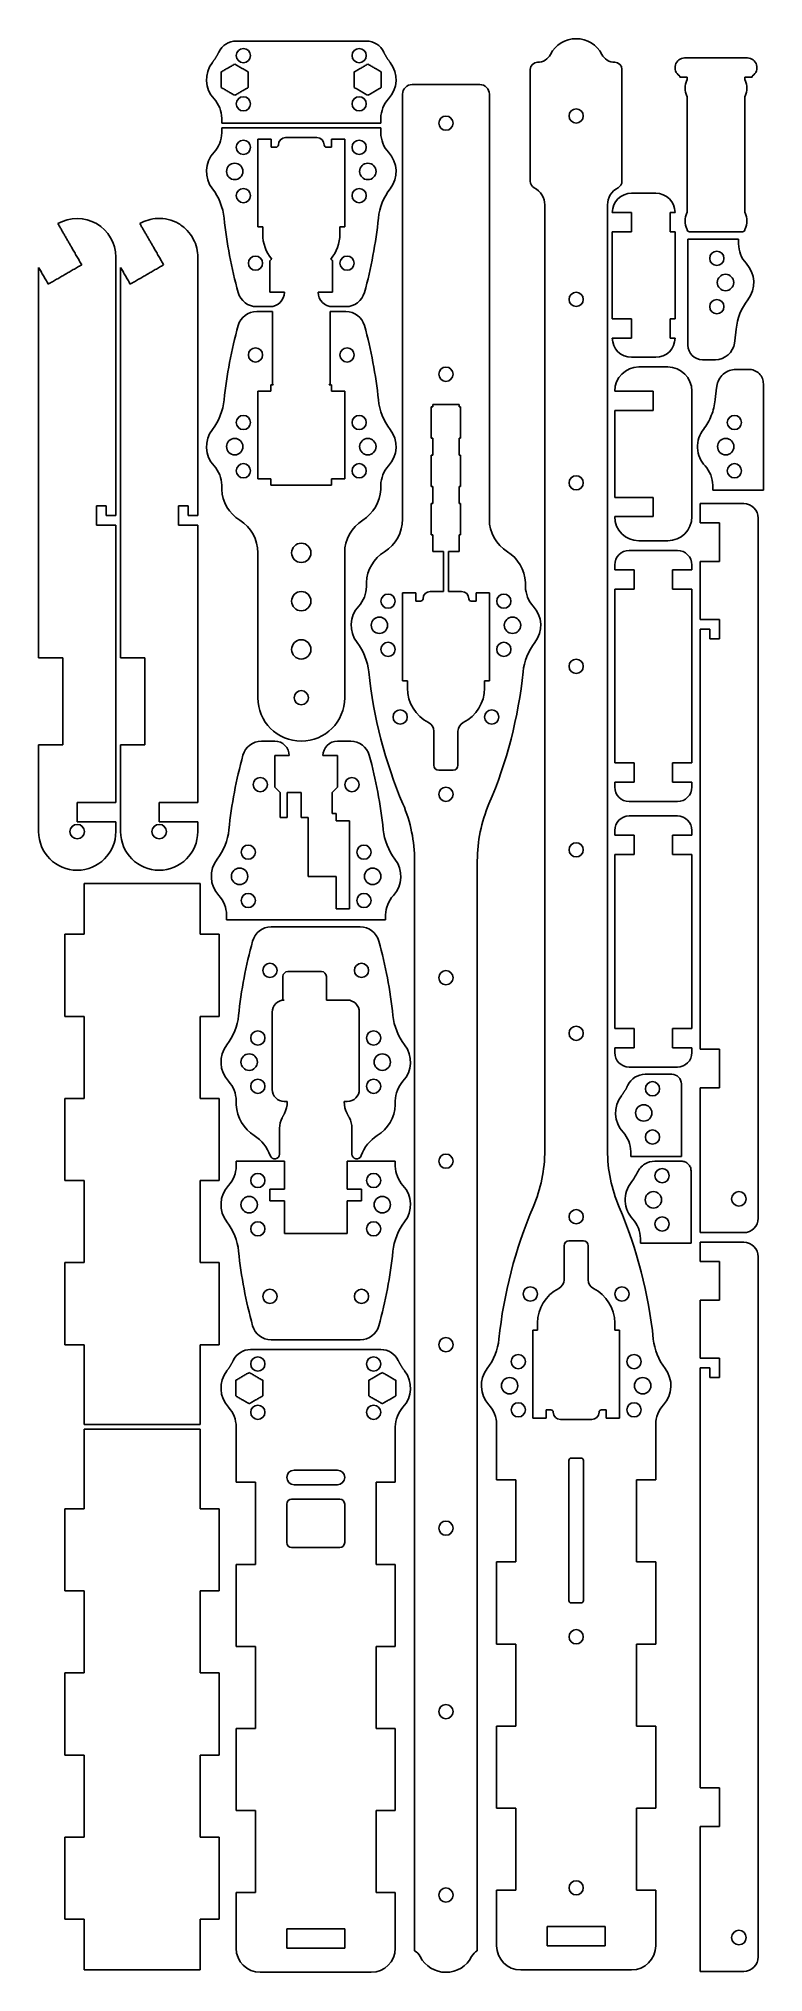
# Model space of a CAD drawing. Header units: millimetres. Extents: x 0 to 150, y -401 to 0.
import ezdxf

# ---------------------------------------------------------------- set-up
doc = ezdxf.new("R2010")
doc.units = ezdxf.units.MM
for name, color, linetype in [('path8798', 7, 'CONTINUOUS'), ('path8802', 7, 'CONTINUOUS'), ('path8806', 7, 'CONTINUOUS'), ('path8810', 7, 'CONTINUOUS'), ('path8814', 7, 'CONTINUOUS'), ('path8818', 7, 'CONTINUOUS'), ('path8822', 7, 'CONTINUOUS'), ('path8826', 7, 'CONTINUOUS'), ('path8830', 7, 'CONTINUOUS'), ('path8834', 7, 'CONTINUOUS'), ('path8838', 7, 'CONTINUOUS'), ('path8842', 7, 'CONTINUOUS'), ('path8846', 7, 'CONTINUOUS'), ('path8850', 7, 'CONTINUOUS'), ('path8854', 7, 'CONTINUOUS'), ('path8858', 7, 'CONTINUOUS'), ('path8862', 7, 'CONTINUOUS'), ('path8866', 7, 'CONTINUOUS'), ('path8870', 7, 'CONTINUOUS'), ('path8874', 7, 'CONTINUOUS'), ('path8878', 7, 'CONTINUOUS'), ('path8882', 7, 'CONTINUOUS'), ('path8886', 7, 'CONTINUOUS'), ('path8890', 7, 'CONTINUOUS'), ('path8894', 7, 'CONTINUOUS'), ('path8898', 7, 'CONTINUOUS'), ('path8902', 7, 'CONTINUOUS'), ('path8906', 7, 'CONTINUOUS'), ('path8910', 7, 'CONTINUOUS'), ('path8914', 7, 'CONTINUOUS'), ('path8918', 7, 'CONTINUOUS'), ('path8922', 7, 'CONTINUOUS'), ('path8926', 7, 'CONTINUOUS'), ('path8930', 7, 'CONTINUOUS'), ('path8934', 7, 'CONTINUOUS'), ('path8938', 7, 'CONTINUOUS'), ('path8942', 7, 'CONTINUOUS'), ('path8946', 7, 'CONTINUOUS'), ('path8950', 7, 'CONTINUOUS'), ('path8954', 7, 'CONTINUOUS'), ('path8958', 7, 'CONTINUOUS'), ('path8962', 7, 'CONTINUOUS'), ('path8966', 7, 'CONTINUOUS'), ('path8970', 7, 'CONTINUOUS'), ('path8974', 7, 'CONTINUOUS'), ('path8978', 7, 'CONTINUOUS'), ('path8982', 7, 'CONTINUOUS'), ('path8986', 7, 'CONTINUOUS'), ('path8990', 7, 'CONTINUOUS'), ('path8994', 7, 'CONTINUOUS'), ('path8998', 7, 'CONTINUOUS'), ('path9002', 7, 'CONTINUOUS'), ('path9006', 7, 'CONTINUOUS'), ('path9010', 7, 'CONTINUOUS'), ('path9014', 7, 'CONTINUOUS'), ('path9018', 7, 'CONTINUOUS'), ('path9022', 7, 'CONTINUOUS'), ('path9026', 7, 'CONTINUOUS'), ('path9030', 7, 'CONTINUOUS'), ('path9034', 7, 'CONTINUOUS'), ('path9038', 7, 'CONTINUOUS'), ('path9042', 7, 'CONTINUOUS'), ('path9046', 7, 'CONTINUOUS'), ('path9050', 7, 'CONTINUOUS'), ('path9054', 7, 'CONTINUOUS'), ('path9058', 7, 'CONTINUOUS'), ('path9062', 7, 'CONTINUOUS'), ('path9066', 7, 'CONTINUOUS'), ('path9070', 7, 'CONTINUOUS'), ('path9074', 7, 'CONTINUOUS'), ('path9078', 7, 'CONTINUOUS'), ('path9082', 7, 'CONTINUOUS'), ('path9086', 7, 'CONTINUOUS'), ('path9090', 7, 'CONTINUOUS'), ('path9094', 7, 'CONTINUOUS'), ('path9098', 7, 'CONTINUOUS'), ('path9102', 7, 'CONTINUOUS'), ('path9106', 7, 'CONTINUOUS'), ('path9110', 7, 'CONTINUOUS'), ('path9114', 7, 'CONTINUOUS'), ('path9118', 7, 'CONTINUOUS'), ('path9122', 7, 'CONTINUOUS'), ('path9126', 7, 'CONTINUOUS'), ('path9130', 7, 'CONTINUOUS'), ('path9134', 7, 'CONTINUOUS'), ('path9138', 7, 'CONTINUOUS'), ('path9142', 7, 'CONTINUOUS'), ('path9146', 7, 'CONTINUOUS'), ('path9150', 7, 'CONTINUOUS'), ('path9154', 7, 'CONTINUOUS'), ('path9158', 7, 'CONTINUOUS'), ('path9162', 7, 'CONTINUOUS'), ('path9166', 7, 'CONTINUOUS'), ('path9170', 7, 'CONTINUOUS'), ('path9174', 7, 'CONTINUOUS'), ('path9178', 7, 'CONTINUOUS'), ('path9182', 7, 'CONTINUOUS'), ('path9186', 7, 'CONTINUOUS'), ('path9190', 7, 'CONTINUOUS'), ('path9194', 7, 'CONTINUOUS'), ('path9198', 7, 'CONTINUOUS'), ('path9202', 7, 'CONTINUOUS'), ('path9206', 7, 'CONTINUOUS'), ('path9210', 7, 'CONTINUOUS'), ('path9214', 7, 'CONTINUOUS'), ('path9218', 7, 'CONTINUOUS'), ('path9222', 7, 'CONTINUOUS'), ('path9226', 7, 'CONTINUOUS'), ('path9230', 7, 'CONTINUOUS'), ('path9234', 7, 'CONTINUOUS'), ('path9238', 7, 'CONTINUOUS'), ('path9242', 7, 'CONTINUOUS'), ('path9246', 7, 'CONTINUOUS'), ('path9250', 7, 'CONTINUOUS'), ('path9254', 7, 'CONTINUOUS'), ('path9258', 7, 'CONTINUOUS'), ('path9262', 7, 'CONTINUOUS'), ('path9266', 7, 'CONTINUOUS'), ('path9270', 7, 'CONTINUOUS'), ('path9274', 7, 'CONTINUOUS'), ('path9278', 7, 'CONTINUOUS'), ('path9282', 7, 'CONTINUOUS'), ('path9286', 7, 'CONTINUOUS'), ('path9290', 7, 'CONTINUOUS'), ('path9294', 7, 'CONTINUOUS'), ('path9298', 7, 'CONTINUOUS'), ('path9302', 7, 'CONTINUOUS'), ('path9306', 7, 'CONTINUOUS'), ('path9310', 7, 'CONTINUOUS'), ('path9314', 7, 'CONTINUOUS'), ('path9318', 7, 'CONTINUOUS'), ('path9322', 7, 'CONTINUOUS'), ('path9326', 7, 'CONTINUOUS'), ('path9330', 7, 'CONTINUOUS'), ('path9334', 7, 'CONTINUOUS'), ('path9338', 7, 'CONTINUOUS'), ('path9342', 7, 'CONTINUOUS')]:
    doc.layers.add(name, color=color, linetype=linetype)

msp = doc.modelspace()

# ---------------------------------------------------------------- linework, layer by layer
at = {"layer": 'path8798'}
for points, degree in [([(38.5117, -74.8871), (39.0493, -69.6809), (40.0205, -64.5288), (41.4151, -59.4842)], 3), ([(41.4151, -59.4842), (41.8943, -57.7505), (43.4718, -56.55), (45.2705, -56.55)], 3), ([(45.2705, -56.55), (48.5141, -56.55)], 1), ([(48.5141, -56.55), (48.5141, -71.699)], 1), ([(60.5141, -71.699), (60.5141, -56.55)], 1), ([(60.5141, -56.55), (63.7577, -56.55)], 1), ([(63.7577, -56.55), (65.5564, -56.55), (67.1339, -57.7505), (67.6131, -59.4842)], 3), ([(67.6131, -59.4842), (69.0077, -64.5288), (69.9789, -69.6809), (70.5165, -74.8871)], 3), ([(48.7141, -71.75), (48.2141, -71.75)], 1), ([(48.2141, -71.75), (48.2141, -73.05)], 1), ([(48.5141, -71.699), (48.7141, -71.699)], 1), ([(48.7141, -71.699), (48.7141, -71.75)], 1), ([(60.3141, -71.75), (60.3141, -71.699)], 1), ([(60.3141, -71.699), (60.5141, -71.699)], 1), ([(60.8141, -71.75), (60.3141, -71.75)], 1), ([(60.8141, -73.05), (60.8141, -71.75)], 1), ([(36.0803, -80.9792), (37.4408, -79.2137), (38.2828, -77.1042), (38.5117, -74.8871)], 3), ([(48.2141, -73.05), (45.5141, -73.05)], 1), ([(45.5141, -73.05), (45.5141, -91.25)], 1), ([(63.5141, -73.05), (60.8141, -73.05)], 1), ([(63.5141, -91.25), (63.5141, -73.05)], 1), ([(70.5165, -74.8871), (70.7454, -77.1042), (71.5874, -79.2137), (72.9479, -80.9792)], 3), ([(36.4192, -88.522), (34.4817, -86.4269), (34.3385, -83.2396), (36.0803, -80.9792)], 3), ([(72.9479, -80.9792), (74.6897, -83.2396), (74.5465, -86.4269), (72.609, -88.522)], 3), ([(38.0141, -92.55), (38.0027, -91.0556), (37.434, -89.6192), (36.4192, -88.522)], 3), ([(45.5141, -91.25), (48.2141, -91.25)], 1), ([(48.2141, -91.25), (48.2141, -92.55)], 1), ([(60.8141, -92.55), (60.8141, -91.25)], 1), ([(60.8141, -91.25), (63.5141, -91.25)], 1), ([(72.609, -88.522), (71.5942, -89.6192), (71.0255, -91.0556), (71.0141, -92.55)], 3), ([(38.0141, -93.4241), (38.0141, -92.55)], 1), ([(41.7581, -99.7685), (39.5527, -98.3883), (38.1562, -96.0219), (38.0141, -93.4241)], 3), ([(48.2141, -92.55), (60.8141, -92.55)], 1), ([(71.0141, -93.4241), (70.872, -96.0219), (69.4755, -98.3883), (67.2701, -99.7685)], 3), ([(71.0141, -92.55), (71.0141, -93.4241)], 1), ([(45.5141, -106.55), (45.5141, -103.793), (44.0949, -101.231), (41.7581, -99.7685)], 3), ([(67.2701, -99.7685), (64.9333, -101.231), (63.5141, -103.793), (63.5141, -106.55)], 3), ([(45.5141, -136.55), (45.5141, -106.55)], 1), ([(63.5141, -106.55), (63.5141, -136.55)], 1), ([(54.5141, -145.55), (49.5436, -145.55), (45.5141, -141.521), (45.5141, -136.55)], 3), ([(63.5141, -136.55), (63.5141, -141.521), (59.4847, -145.55), (54.5141, -145.55)], 3)]:
    msp.add_open_spline(points, degree=degree, dxfattribs=at)
at = {"layer": 'path8802'}
for points in [[(52.5141, -126.55), (52.5141, -125.445), (53.4095, -124.55), (54.5141, -124.55)], [(54.5141, -128.55), (53.4095, -128.55), (52.5141, -127.655), (52.5141, -126.55)], [(54.5141, -124.55), (55.6187, -124.55), (56.5141, -125.445), (56.5141, -126.55)], [(56.5141, -126.55), (56.5141, -127.655), (55.6187, -128.55), (54.5141, -128.55)]]:
    msp.add_open_spline(points, degree=3, dxfattribs=at)
at = {"layer": 'path8806'}
for points in [[(52.5141, -106.55), (52.5141, -105.445), (53.4095, -104.55), (54.5141, -104.55)], [(54.5141, -108.55), (53.4095, -108.55), (52.5141, -107.655), (52.5141, -106.55)], [(54.5141, -104.55), (55.6187, -104.55), (56.5141, -105.445), (56.5141, -106.55)], [(56.5141, -106.55), (56.5141, -107.655), (55.6187, -108.55), (54.5141, -108.55)]]:
    msp.add_open_spline(points, degree=3, dxfattribs=at)
at = {"layer": 'path8810'}
for points in [[(52.5141, -116.55), (52.5141, -115.445), (53.4095, -114.55), (54.5141, -114.55)], [(54.5141, -114.55), (55.6187, -114.55), (56.5141, -115.445), (56.5141, -116.55)], [(54.5141, -118.55), (53.4095, -118.55), (52.5141, -117.655), (52.5141, -116.55)], [(56.5141, -116.55), (56.5141, -117.655), (55.6187, -118.55), (54.5141, -118.55)]]:
    msp.add_open_spline(points, degree=3, dxfattribs=at)
at = {"layer": 'path8814'}
for points in [[(39.0141, -84.55), (39.0141, -83.6111), (39.7752, -82.85), (40.7141, -82.85)], [(40.7141, -82.85), (41.653, -82.85), (42.4141, -83.6111), (42.4141, -84.55)], [(40.7141, -86.25), (39.7752, -86.25), (39.0141, -85.4889), (39.0141, -84.55)], [(42.4141, -84.55), (42.4141, -85.4889), (41.653, -86.25), (40.7141, -86.25)]]:
    msp.add_open_spline(points, degree=3, dxfattribs=at)
at = {"layer": 'path8818'}
for points in [[(66.6141, -84.55), (66.6141, -83.6111), (67.3752, -82.85), (68.3141, -82.85)], [(68.3141, -82.85), (69.253, -82.85), (70.0141, -83.6111), (70.0141, -84.55)], [(68.3141, -86.25), (67.3752, -86.25), (66.6141, -85.4889), (66.6141, -84.55)], [(70.0141, -84.55), (70.0141, -85.4889), (69.253, -86.25), (68.3141, -86.25)]]:
    msp.add_open_spline(points, degree=3, dxfattribs=at)
at = {"layer": 'path8822'}
for points in [[(41.0391, -79.55), (41.0391, -78.7354), (41.6995, -78.075), (42.5141, -78.075)], [(42.5141, -81.025), (41.6995, -81.025), (41.0391, -80.3646), (41.0391, -79.55)], [(42.5141, -78.075), (43.3287, -78.075), (43.9891, -78.7354), (43.9891, -79.55)], [(43.9891, -79.55), (43.9891, -80.3646), (43.3287, -81.025), (42.5141, -81.025)]]:
    msp.add_open_spline(points, degree=3, dxfattribs=at)
at = {"layer": 'path8826'}
for points in [[(65.0391, -79.55), (65.0391, -78.7354), (65.6995, -78.075), (66.5141, -78.075)], [(66.5141, -81.025), (65.6995, -81.025), (65.0391, -80.3646), (65.0391, -79.55)], [(66.5141, -78.075), (67.3287, -78.075), (67.9891, -78.7354), (67.9891, -79.55)], [(67.9891, -79.55), (67.9891, -80.3646), (67.3287, -81.025), (66.5141, -81.025)]]:
    msp.add_open_spline(points, degree=3, dxfattribs=at)
at = {"layer": 'path8830'}
for points in [[(53.0391, -136.55), (53.0391, -135.735), (53.6995, -135.075), (54.5141, -135.075)], [(54.5141, -135.075), (55.3287, -135.075), (55.9891, -135.735), (55.9891, -136.55)], [(54.5141, -138.025), (53.6995, -138.025), (53.0391, -137.365), (53.0391, -136.55)], [(55.9891, -136.55), (55.9891, -137.365), (55.3287, -138.025), (54.5141, -138.025)]]:
    msp.add_open_spline(points, degree=3, dxfattribs=at)
at = {"layer": 'path8834'}
for points in [[(65.0391, -89.55), (65.0391, -88.7354), (65.6995, -88.075), (66.5141, -88.075)], [(66.5141, -88.075), (67.3287, -88.075), (67.9891, -88.7354), (67.9891, -89.55)], [(66.5141, -91.025), (65.6995, -91.025), (65.0391, -90.3646), (65.0391, -89.55)], [(67.9891, -89.55), (67.9891, -90.3646), (67.3287, -91.025), (66.5141, -91.025)]]:
    msp.add_open_spline(points, degree=3, dxfattribs=at)
at = {"layer": 'path8838'}
for points in [[(62.5391, -65.55), (62.5391, -64.7354), (63.1995, -64.075), (64.0141, -64.075)], [(64.0141, -64.075), (64.8287, -64.075), (65.4891, -64.7354), (65.4891, -65.55)], [(64.0141, -67.025), (63.1995, -67.025), (62.5391, -66.3646), (62.5391, -65.55)], [(65.4891, -65.55), (65.4891, -66.3646), (64.8287, -67.025), (64.0141, -67.025)]]:
    msp.add_open_spline(points, degree=3, dxfattribs=at)
at = {"layer": 'path8842'}
for points in [[(43.5391, -65.55), (43.5391, -64.7354), (44.1995, -64.075), (45.0141, -64.075)], [(45.0141, -64.075), (45.8287, -64.075), (46.4891, -64.7354), (46.4891, -65.55)], [(45.0141, -67.025), (44.1995, -67.025), (43.5391, -66.3646), (43.5391, -65.55)], [(46.4891, -65.55), (46.4891, -66.3646), (45.8287, -67.025), (45.0141, -67.025)]]:
    msp.add_open_spline(points, degree=3, dxfattribs=at)
at = {"layer": 'path8846'}
for points in [[(41.0391, -89.55), (41.0391, -88.7354), (41.6995, -88.075), (42.5141, -88.075)], [(42.5141, -88.075), (43.3287, -88.075), (43.9891, -88.7354), (43.9891, -89.55)], [(42.5141, -91.025), (41.6995, -91.025), (41.0391, -90.3646), (41.0391, -89.55)], [(43.9891, -89.55), (43.9891, -90.3646), (43.3287, -91.025), (42.5141, -91.025)]]:
    msp.add_open_spline(points, degree=3, dxfattribs=at)
at = {"layer": 'path8850'}
for points, degree in [([(77.5141, -9.55), (76.4095, -9.55), (75.5141, -10.445), (75.5141, -11.55)], 3), ([(75.5141, -11.55), (75.5141, -99.55)], 1), ([(91.5141, -9.55), (77.5141, -9.55)], 1), ([(93.5141, -11.55), (93.5141, -10.445), (92.6187, -9.55), (91.5141, -9.55)], 3), ([(93.5141, -99.55), (93.5141, -11.55)], 1), ([(75.5141, -99.55), (75.5141, -102.307), (74.0949, -104.869), (71.7581, -106.332)], 3), ([(97.2701, -106.332), (94.9333, -104.869), (93.5141, -102.307), (93.5141, -99.55)], 3), ([(71.7581, -106.332), (69.5527, -107.712), (68.1562, -110.078), (68.0141, -112.676)], 3), ([(101.014, -112.676), (100.872, -110.078), (99.4755, -107.712), (97.2701, -106.332)], 3), ([(68.0141, -113.55), (68.0027, -115.044), (67.434, -116.481), (66.4192, -117.578)], 3), ([(68.0141, -112.676), (68.0141, -113.55)], 1), ([(101.014, -113.55), (101.014, -112.676)], 1), ([(102.609, -117.578), (101.594, -116.481), (101.026, -115.044), (101.014, -113.55)], 3), ([(66.4192, -117.578), (64.4817, -119.673), (64.3385, -122.86), (66.0803, -125.121)], 3), ([(102.948, -125.121), (104.69, -122.86), (104.547, -119.673), (102.609, -117.578)], 3), ([(66.0803, -125.121), (67.4408, -126.886), (68.2828, -128.996), (68.5117, -131.213)], 3), ([(100.517, -131.213), (100.745, -128.996), (101.587, -126.886), (102.948, -125.121)], 3), ([(68.5117, -131.213), (69.4842, -140.63), (71.8725, -149.846), (75.5961, -158.55)], 3), ([(93.4321, -158.55), (97.1557, -149.846), (99.544, -140.63), (100.517, -131.213)], 3), ([(75.5961, -158.55), (77.1915, -162.279), (78.0141, -166.293), (78.0141, -170.35)], 3), ([(91.0141, -170.35), (91.0141, -166.293), (91.8367, -162.279), (93.4321, -158.55)], 3), ([(78.0141, -170.35), (78.0141, -396.075)], 1), ([(91.0141, -396.075), (91.0141, -170.35)], 1), ([(78.0141, -396.075), (78.5123, -396.363), (78.9172, -396.787), (79.1808, -397.299)], 3), ([(89.8474, -397.299), (90.111, -396.787), (90.5159, -396.363), (91.0141, -396.075)], 3), ([(79.1808, -397.299), (80.2098, -399.295), (82.2679, -400.55), (84.5141, -400.55)], 3), ([(84.5141, -400.55), (86.7603, -400.55), (88.8184, -399.295), (89.8474, -397.299)], 3)]:
    msp.add_open_spline(points, degree=degree, dxfattribs=at)
at = {"layer": 'path8854'}
for points, degree in [([(87.2641, -75.795), (81.7641, -75.795)], 1), ([(81.7641, -75.795), (81.7641, -76.305)], 1), ([(87.2641, -76.295), (87.2641, -75.795)], 1), ([(81.7641, -76.305), (81.4641, -76.305)], 1), ([(81.4641, -76.305), (81.4641, -82.795)], 1), ([(87.5641, -76.295), (87.2641, -76.295)], 1), ([(87.5641, -82.795), (87.5641, -76.295)], 1), ([(81.4641, -82.795), (81.7641, -82.795)], 1), ([(81.7641, -82.795), (81.7641, -85.795)], 1), ([(87.2641, -85.795), (87.2641, -82.795)], 1), ([(87.2641, -82.795), (87.5641, -82.795)], 1), ([(81.7641, -86.305), (81.4641, -86.305)], 1), ([(81.4641, -86.305), (81.4641, -92.795)], 1), ([(81.7641, -85.795), (81.7641, -86.295)], 1), ([(81.7641, -86.295), (81.7641, -86.305)], 1), ([(87.2641, -86.295), (87.2641, -85.795)], 1), ([(87.5641, -86.295), (87.2641, -86.295)], 1), ([(87.5641, -92.795), (87.5641, -86.295)], 1), ([(81.4641, -92.795), (81.7641, -92.795)], 1), ([(81.7641, -92.795), (81.7641, -95.795)], 1), ([(81.7641, -95.795), (81.7641, -96.295)], 1), ([(87.2641, -95.795), (87.2641, -92.795)], 1), ([(87.2641, -92.795), (87.5641, -92.795)], 1), ([(87.2641, -96.295), (87.2641, -95.795)], 1), ([(81.7641, -96.305), (81.4641, -96.305)], 1), ([(81.4641, -96.305), (81.4641, -102.795)], 1), ([(81.7641, -96.295), (81.7641, -96.305)], 1), ([(87.5641, -96.295), (87.2641, -96.295)], 1), ([(87.5641, -102.795), (87.5641, -96.295)], 1), ([(81.4641, -102.795), (81.7641, -102.795)], 1), ([(81.7641, -102.795), (81.7641, -106.295)], 1), ([(87.2641, -106.295), (87.2641, -102.795)], 1), ([(87.2641, -102.795), (87.5641, -102.795)], 1), ([(81.7641, -106.295), (84.0141, -106.295)], 1), ([(84.0141, -106.295), (84.0141, -114.55)], 1), ([(85.0141, -114.55), (85.0141, -106.295)], 1), ([(85.0141, -106.295), (87.2641, -106.295)], 1), ([(78.2641, -114.85), (75.5141, -114.85)], 1), ([(75.5141, -114.85), (75.5141, -133.05)], 1), ([(78.2641, -116.55), (78.2641, -114.85)], 1), ([(79.7641, -116.05), (79.7641, -116.326), (79.5403, -116.55), (79.2641, -116.55)], 3), ([(81.2641, -114.55), (80.4357, -114.55), (79.7641, -115.222), (79.7641, -116.05)], 3), ([(84.0141, -114.55), (81.2641, -114.55)], 1), ([(87.7641, -114.55), (85.0141, -114.55)], 1), ([(89.2641, -116.05), (89.2641, -115.222), (88.5925, -114.55), (87.7641, -114.55)], 3), ([(89.7641, -116.55), (89.488, -116.55), (89.2641, -116.326), (89.2641, -116.05)], 3), ([(93.5141, -114.85), (90.7641, -114.85)], 1), ([(90.7641, -114.85), (90.7641, -116.55)], 1), ([(93.5141, -133.05), (93.5141, -114.85)], 1), ([(79.2641, -116.55), (78.2641, -116.55)], 1), ([(90.7641, -116.55), (89.7641, -116.55)], 1), ([(75.5141, -133.05), (76.5141, -133.05)], 1), ([(76.5141, -133.05), (76.5141, -134.55)], 1), ([(76.5141, -134.55), (76.5141, -137.571), (78.2161, -140.335), (80.9141, -141.694)], 3), ([(88.1141, -141.694), (90.8121, -140.335), (92.5141, -137.571), (92.5141, -134.55)], 3), ([(92.5141, -134.55), (92.5141, -133.05)], 1), ([(92.5141, -133.05), (93.5141, -133.05)], 1), ([(80.9141, -141.694), (81.5886, -142.034), (82.0141, -142.725), (82.0141, -143.48)], 3), ([(82.0141, -143.48), (82.0141, -150.55)], 1), ([(87.0141, -143.48), (87.0141, -142.725), (87.4396, -142.034), (88.1141, -141.694)], 3), ([(87.0141, -150.55), (87.0141, -143.48)], 1), ([(82.0141, -150.55), (82.0141, -151.102), (82.4618, -151.55), (83.0141, -151.55)], 3), ([(83.0141, -151.55), (86.0141, -151.55)], 1), ([(86.0141, -151.55), (86.5664, -151.55), (87.0141, -151.102), (87.0141, -150.55)], 3)]:
    msp.add_open_spline(points, degree=degree, dxfattribs=at)
at = {"layer": 'path8858'}
for points in [[(69.0141, -121.55), (69.0141, -120.611), (69.7752, -119.85), (70.7141, -119.85)], [(70.7141, -119.85), (71.653, -119.85), (72.4141, -120.611), (72.4141, -121.55)], [(70.7141, -123.25), (69.7752, -123.25), (69.0141, -122.489), (69.0141, -121.55)], [(72.4141, -121.55), (72.4141, -122.489), (71.653, -123.25), (70.7141, -123.25)]]:
    msp.add_open_spline(points, degree=3, dxfattribs=at)
at = {"layer": 'path8862'}
for points in [[(96.6141, -121.55), (96.6141, -120.611), (97.3752, -119.85), (98.3141, -119.85)], [(98.3141, -119.85), (99.253, -119.85), (100.014, -120.611), (100.014, -121.55)], [(98.3141, -123.25), (97.3752, -123.25), (96.6141, -122.489), (96.6141, -121.55)], [(100.014, -121.55), (100.014, -122.489), (99.253, -123.25), (98.3141, -123.25)]]:
    msp.add_open_spline(points, degree=3, dxfattribs=at)
at = {"layer": 'path8866'}
for points in [[(71.0391, -126.55), (71.0391, -125.735), (71.6995, -125.075), (72.5141, -125.075)], [(72.5141, -128.025), (71.6995, -128.025), (71.0391, -127.365), (71.0391, -126.55)], [(72.5141, -125.075), (73.3287, -125.075), (73.9891, -125.735), (73.9891, -126.55)], [(73.9891, -126.55), (73.9891, -127.365), (73.3287, -128.025), (72.5141, -128.025)]]:
    msp.add_open_spline(points, degree=3, dxfattribs=at)
at = {"layer": 'path8870'}
for points in [[(95.0391, -126.55), (95.0391, -125.735), (95.6995, -125.075), (96.5141, -125.075)], [(96.5141, -128.025), (95.6995, -128.025), (95.0391, -127.365), (95.0391, -126.55)], [(96.5141, -125.075), (97.3287, -125.075), (97.9891, -125.735), (97.9891, -126.55)], [(97.9891, -126.55), (97.9891, -127.365), (97.3287, -128.025), (96.5141, -128.025)]]:
    msp.add_open_spline(points, degree=3, dxfattribs=at)
at = {"layer": 'path8874'}
for points in [[(83.0391, -17.55), (83.0391, -16.735), (83.6995, -16.075), (84.5141, -16.075)], [(84.5141, -19.025), (83.6995, -19.025), (83.0391, -18.365), (83.0391, -17.55)], [(84.5141, -16.075), (85.3287, -16.075), (85.9891, -16.735), (85.9891, -17.55)], [(85.9891, -17.55), (85.9891, -18.365), (85.3287, -19.025), (84.5141, -19.025)]]:
    msp.add_open_spline(points, degree=3, dxfattribs=at)
at = {"layer": 'path8878'}
for points in [[(83.0391, -156.55), (83.0391, -155.735), (83.6995, -155.075), (84.5141, -155.075)], [(84.5141, -155.075), (85.3287, -155.075), (85.9891, -155.735), (85.9891, -156.55)], [(84.5141, -158.025), (83.6995, -158.025), (83.0391, -157.365), (83.0391, -156.55)], [(85.9891, -156.55), (85.9891, -157.365), (85.3287, -158.025), (84.5141, -158.025)]]:
    msp.add_open_spline(points, degree=3, dxfattribs=at)
at = {"layer": 'path8882'}
for points in [[(83.0391, -308.55), (83.0391, -307.735), (83.6995, -307.075), (84.5141, -307.075)], [(84.5141, -307.075), (85.3287, -307.075), (85.9891, -307.735), (85.9891, -308.55)], [(84.5141, -310.025), (83.6995, -310.025), (83.0391, -309.365), (83.0391, -308.55)], [(85.9891, -308.55), (85.9891, -309.365), (85.3287, -310.025), (84.5141, -310.025)]]:
    msp.add_open_spline(points, degree=3, dxfattribs=at)
at = {"layer": 'path8886'}
for points in [[(83.0391, -194.55), (83.0391, -193.735), (83.6995, -193.075), (84.5141, -193.075)], [(84.5141, -196.025), (83.6995, -196.025), (83.0391, -195.365), (83.0391, -194.55)], [(84.5141, -193.075), (85.3287, -193.075), (85.9891, -193.735), (85.9891, -194.55)], [(85.9891, -194.55), (85.9891, -195.365), (85.3287, -196.025), (84.5141, -196.025)]]:
    msp.add_open_spline(points, degree=3, dxfattribs=at)
at = {"layer": 'path8890'}
for points in [[(83.0391, -232.55), (83.0391, -231.735), (83.6995, -231.075), (84.5141, -231.075)], [(84.5141, -231.075), (85.3287, -231.075), (85.9891, -231.735), (85.9891, -232.55)], [(84.5141, -234.025), (83.6995, -234.025), (83.0391, -233.365), (83.0391, -232.55)], [(85.9891, -232.55), (85.9891, -233.365), (85.3287, -234.025), (84.5141, -234.025)]]:
    msp.add_open_spline(points, degree=3, dxfattribs=at)
at = {"layer": 'path8894'}
for points in [[(83.0391, -270.55), (83.0391, -269.735), (83.6995, -269.075), (84.5141, -269.075)], [(84.5141, -272.025), (83.6995, -272.025), (83.0391, -271.365), (83.0391, -270.55)], [(84.5141, -269.075), (85.3287, -269.075), (85.9891, -269.735), (85.9891, -270.55)], [(85.9891, -270.55), (85.9891, -271.365), (85.3287, -272.025), (84.5141, -272.025)]]:
    msp.add_open_spline(points, degree=3, dxfattribs=at)
at = {"layer": 'path8898'}
for points in [[(83.0391, -69.55), (83.0391, -68.735), (83.6995, -68.075), (84.5141, -68.075)], [(84.5141, -68.075), (85.3287, -68.075), (85.9891, -68.735), (85.9891, -69.55)], [(84.5141, -71.025), (83.6995, -71.025), (83.0391, -70.365), (83.0391, -69.55)], [(85.9891, -69.55), (85.9891, -70.365), (85.3287, -71.025), (84.5141, -71.025)]]:
    msp.add_open_spline(points, degree=3, dxfattribs=at)
at = {"layer": 'path8902'}
for points in [[(83.0391, -384.55), (83.0391, -383.735), (83.6995, -383.075), (84.5141, -383.075)], [(84.5141, -383.075), (85.3287, -383.075), (85.9891, -383.735), (85.9891, -384.55)], [(84.5141, -386.025), (83.6995, -386.025), (83.0391, -385.365), (83.0391, -384.55)], [(85.9891, -384.55), (85.9891, -385.365), (85.3287, -386.025), (84.5141, -386.025)]]:
    msp.add_open_spline(points, degree=3, dxfattribs=at)
at = {"layer": 'path8906'}
for points in [[(73.5391, -140.55), (73.5391, -139.735), (74.1995, -139.075), (75.0141, -139.075)], [(75.0141, -139.075), (75.8287, -139.075), (76.4891, -139.735), (76.4891, -140.55)], [(75.0141, -142.025), (74.1995, -142.025), (73.5391, -141.365), (73.5391, -140.55)], [(76.4891, -140.55), (76.4891, -141.365), (75.8287, -142.025), (75.0141, -142.025)]]:
    msp.add_open_spline(points, degree=3, dxfattribs=at)
at = {"layer": 'path8910'}
for points in [[(95.0391, -116.55), (95.0391, -115.735), (95.6995, -115.075), (96.5141, -115.075)], [(96.5141, -115.075), (97.3287, -115.075), (97.9891, -115.735), (97.9891, -116.55)], [(96.5141, -118.025), (95.6995, -118.025), (95.0391, -117.365), (95.0391, -116.55)], [(97.9891, -116.55), (97.9891, -117.365), (97.3287, -118.025), (96.5141, -118.025)]]:
    msp.add_open_spline(points, degree=3, dxfattribs=at)
at = {"layer": 'path8914'}
for points in [[(83.0391, -346.55), (83.0391, -345.735), (83.6995, -345.075), (84.5141, -345.075)], [(84.5141, -348.025), (83.6995, -348.025), (83.0391, -347.365), (83.0391, -346.55)], [(84.5141, -345.075), (85.3287, -345.075), (85.9891, -345.735), (85.9891, -346.55)], [(85.9891, -346.55), (85.9891, -347.365), (85.3287, -348.025), (84.5141, -348.025)]]:
    msp.add_open_spline(points, degree=3, dxfattribs=at)
at = {"layer": 'path8918'}
for points in [[(92.5391, -140.55), (92.5391, -139.735), (93.1995, -139.075), (94.0141, -139.075)], [(94.0141, -139.075), (94.8287, -139.075), (95.4891, -139.735), (95.4891, -140.55)], [(94.0141, -142.025), (93.1995, -142.025), (92.5391, -141.365), (92.5391, -140.55)], [(95.4891, -140.55), (95.4891, -141.365), (94.8287, -142.025), (94.0141, -142.025)]]:
    msp.add_open_spline(points, degree=3, dxfattribs=at)
at = {"layer": 'path8922'}
for points in [[(71.0391, -116.55), (71.0391, -115.735), (71.6995, -115.075), (72.5141, -115.075)], [(72.5141, -115.075), (73.3287, -115.075), (73.9891, -115.735), (73.9891, -116.55)], [(72.5141, -118.025), (71.6995, -118.025), (71.0391, -117.365), (71.0391, -116.55)], [(73.9891, -116.55), (73.9891, -117.365), (73.3287, -118.025), (72.5141, -118.025)]]:
    msp.add_open_spline(points, degree=3, dxfattribs=at)
at = {"layer": 'path8926'}
for points, degree in [([(103.514, -4.927), (104.637, -4.927), (105.666, -4.3), (106.181, -3.301)], 3), ([(106.181, -3.301), (107.21, -1.305), (109.268, -0.05), (111.514, -0.05)], 3), ([(111.514, -0.05), (113.76, -0.05), (115.818, -1.305), (116.847, -3.301)], 3), ([(116.847, -3.301), (117.362, -4.3), (118.391, -4.927), (119.514, -4.927)], 3), ([(102.014, -6.427), (102.014, -5.598), (102.686, -4.927), (103.514, -4.927)], 3), ([(102.014, -29.591), (102.014, -6.427)], 1), ([(119.514, -4.927), (120.343, -4.927), (121.014, -5.598), (121.014, -6.427)], 3), ([(121.014, -6.427), (121.014, -29.591)], 1), ([(102.832, -30.927), (102.33, -30.671), (102.014, -30.155), (102.014, -29.591)], 3), ([(105.014, -34.49), (105.014, -32.987), (104.171, -31.61), (102.832, -30.927)], 3), ([(120.196, -30.927), (118.857, -31.61), (118.014, -32.987), (118.014, -34.49)], 3), ([(121.014, -29.591), (121.014, -30.155), (120.698, -30.671), (120.196, -30.927)], 3), ([(105.014, -230.25), (105.014, -34.49)], 1), ([(118.014, -34.49), (118.014, -230.25)], 1), ([(102.596, -242.05), (104.192, -238.321), (105.014, -234.307), (105.014, -230.25)], 3), ([(118.014, -230.25), (118.014, -234.307), (118.837, -238.321), (120.432, -242.05)], 3), ([(95.5117, -269.387), (96.4842, -259.97), (98.8725, -250.754), (102.596, -242.05)], 3), ([(120.432, -242.05), (124.156, -250.754), (126.544, -259.97), (127.517, -269.387)], 3), ([(93.0803, -275.479), (94.4408, -273.714), (95.2828, -271.604), (95.5117, -269.387)], 3), ([(127.517, -269.387), (127.745, -271.604), (128.587, -273.714), (129.948, -275.479)], 3), ([(93.4192, -283.022), (91.4817, -280.927), (91.3385, -277.74), (93.0803, -275.479)], 3), ([(129.948, -275.479), (131.69, -277.74), (131.547, -280.927), (129.609, -283.022)], 3), ([(95.0141, -287.05), (95.0027, -285.556), (94.434, -284.119), (93.4192, -283.022)], 3), ([(129.609, -283.022), (128.594, -284.119), (128.026, -285.556), (128.014, -287.05)], 3), ([(95.0141, -298.55), (95.0141, -287.05)], 1), ([(128.014, -287.05), (128.014, -298.55)], 1), ([(95.2141, -298.55), (95.0141, -298.55)], 1), ([(98.8141, -298.55), (95.2141, -298.55)], 1), ([(99.0141, -298.55), (98.8141, -298.55)], 1), ([(99.0141, -298.75), (99.0141, -298.55)], 1), ([(99.0141, -315.55), (99.0141, -298.75)], 1), ([(124.214, -298.55), (124.014, -298.55)], 1), ([(124.014, -298.55), (124.014, -298.75)], 1), ([(124.014, -298.75), (124.014, -315.55)], 1), ([(127.814, -298.55), (124.214, -298.55)], 1), ([(128.014, -298.55), (127.814, -298.55)], 1), ([(95.0141, -332.55), (95.0141, -315.55)], 1), ([(95.0141, -315.55), (95.2141, -315.55)], 1), ([(95.2141, -315.55), (98.8141, -315.55)], 1), ([(98.8141, -315.55), (99.0141, -315.55)], 1), ([(124.014, -315.55), (124.214, -315.55)], 1), ([(124.214, -315.55), (127.814, -315.55)], 1), ([(127.814, -315.55), (128.014, -315.55)], 1), ([(128.014, -315.55), (128.014, -332.55)], 1), ([(95.2141, -332.55), (95.0141, -332.55)], 1), ([(98.8141, -332.55), (95.2141, -332.55)], 1), ([(99.0141, -332.55), (98.8141, -332.55)], 1), ([(99.0141, -332.75), (99.0141, -332.55)], 1), ([(99.0141, -349.55), (99.0141, -332.75)], 1), ([(124.214, -332.55), (124.014, -332.55)], 1), ([(124.014, -332.55), (124.014, -332.75)], 1), ([(124.014, -332.75), (124.014, -349.55)], 1), ([(127.814, -332.55), (124.214, -332.55)], 1), ([(128.014, -332.55), (127.814, -332.55)], 1), ([(95.0141, -366.55), (95.0141, -349.55)], 1), ([(95.0141, -349.55), (95.2141, -349.55)], 1), ([(95.2141, -349.55), (98.8141, -349.55)], 1), ([(98.8141, -349.55), (99.0141, -349.55)], 1), ([(124.014, -349.55), (124.214, -349.55)], 1), ([(124.214, -349.55), (127.814, -349.55)], 1), ([(127.814, -349.55), (128.014, -349.55)], 1), ([(128.014, -349.55), (128.014, -366.55)], 1), ([(95.2141, -366.55), (95.0141, -366.55)], 1), ([(98.8141, -366.55), (95.2141, -366.55)], 1), ([(99.0141, -366.55), (98.8141, -366.55)], 1), ([(99.0141, -366.75), (99.0141, -366.55)], 1), ([(99.0141, -383.55), (99.0141, -366.75)], 1), ([(124.214, -366.55), (124.014, -366.55)], 1), ([(124.014, -366.55), (124.014, -366.75)], 1), ([(124.014, -366.75), (124.014, -383.55)], 1), ([(127.814, -366.55), (124.214, -366.55)], 1), ([(128.014, -366.55), (127.814, -366.55)], 1), ([(95.0141, -395.05), (95.0141, -383.55)], 1), ([(95.0141, -383.55), (95.2141, -383.55)], 1), ([(95.2141, -383.55), (98.8141, -383.55)], 1), ([(98.8141, -383.55), (99.0141, -383.55)], 1), ([(124.014, -383.55), (124.214, -383.55)], 1), ([(124.214, -383.55), (127.814, -383.55)], 1), ([(127.814, -383.55), (128.014, -383.55)], 1), ([(128.014, -383.55), (128.014, -395.05)], 1), ([(100.014, -400.05), (97.2527, -400.05), (95.0141, -397.811), (95.0141, -395.05)], 3), ([(128.014, -395.05), (128.014, -397.811), (125.776, -400.05), (123.014, -400.05)], 3), ([(123.014, -400.05), (100.014, -400.05)], 1)]:
    msp.add_open_spline(points, degree=degree, dxfattribs=at)
at = {"layer": 'path8930'}
for points, degree in [([(109.014, -250.05), (109.014, -249.498), (109.462, -249.05), (110.014, -249.05)], 3), ([(109.014, -257.12), (109.014, -250.05)], 1), ([(110.014, -249.05), (113.014, -249.05)], 1), ([(113.014, -249.05), (113.566, -249.05), (114.014, -249.498), (114.014, -250.05)], 3), ([(114.014, -250.05), (114.014, -257.12)], 1), ([(103.514, -266.05), (103.514, -263.029), (105.216, -260.265), (107.914, -258.906)], 3), ([(107.914, -258.906), (108.589, -258.566), (109.014, -257.875), (109.014, -257.12)], 3), ([(114.014, -257.12), (114.014, -257.875), (114.44, -258.566), (115.114, -258.906)], 3), ([(115.114, -258.906), (117.812, -260.265), (119.514, -263.029), (119.514, -266.05)], 3), ([(102.514, -285.75), (102.514, -267.55)], 1), ([(102.514, -267.55), (103.514, -267.55)], 1), ([(103.514, -267.55), (103.514, -266.05)], 1), ([(119.514, -266.05), (119.514, -267.55)], 1), ([(119.514, -267.55), (120.514, -267.55)], 1), ([(120.514, -267.55), (120.514, -285.75)], 1), ([(105.264, -284.05), (105.264, -285.75)], 1), ([(106.264, -284.05), (105.264, -284.05)], 1), ([(106.764, -284.55), (106.764, -284.274), (106.54, -284.05), (106.264, -284.05)], 3), ([(116.764, -284.05), (116.488, -284.05), (116.264, -284.274), (116.264, -284.55)], 3), ([(117.764, -284.05), (116.764, -284.05)], 1), ([(117.764, -285.75), (117.764, -284.05)], 1), ([(105.264, -285.75), (102.514, -285.75)], 1), ([(108.264, -286.05), (107.436, -286.05), (106.764, -285.378), (106.764, -284.55)], 3), ([(114.764, -286.05), (108.264, -286.05)], 1), ([(116.264, -284.55), (116.264, -285.378), (115.593, -286.05), (114.764, -286.05)], 3), ([(120.514, -285.75), (117.764, -285.75)], 1)]:
    msp.add_open_spline(points, degree=degree, dxfattribs=at)
at = {"layer": 'path8934'}
for points, degree in [([(110.514, -294.05), (110.238, -294.05), (110.014, -294.274), (110.014, -294.55)], 3), ([(110.014, -294.55), (110.014, -323.55)], 1), ([(112.514, -294.05), (110.514, -294.05)], 1), ([(113.014, -294.55), (113.014, -294.274), (112.79, -294.05), (112.514, -294.05)], 3), ([(113.014, -323.55), (113.014, -294.55)], 1), ([(110.014, -323.55), (110.014, -323.826), (110.238, -324.05), (110.514, -324.05)], 3), ([(110.514, -324.05), (112.514, -324.05)], 1), ([(112.514, -324.05), (112.79, -324.05), (113.014, -323.826), (113.014, -323.55)], 3)]:
    msp.add_open_spline(points, degree=degree, dxfattribs=at)
at = {"layer": 'path8938'}
for points in [[(105.514, -395.05), (105.514, -391.05)], [(105.514, -391.05), (117.514, -391.05)], [(117.514, -391.05), (117.514, -395.05)], [(117.514, -395.05), (105.514, -395.05)]]:
    msp.add_open_spline(points, degree=1, dxfattribs=at)
at = {"layer": 'path8942'}
for points in [[(123.614, -279.05), (123.614, -278.111), (124.375, -277.35), (125.314, -277.35)], [(125.314, -280.75), (124.375, -280.75), (123.614, -279.989), (123.614, -279.05)], [(125.314, -277.35), (126.253, -277.35), (127.014, -278.111), (127.014, -279.05)], [(127.014, -279.05), (127.014, -279.989), (126.253, -280.75), (125.314, -280.75)]]:
    msp.add_open_spline(points, degree=3, dxfattribs=at)
at = {"layer": 'path8946'}
for points in [[(96.0141, -279.05), (96.0141, -278.111), (96.7752, -277.35), (97.7141, -277.35)], [(97.7141, -280.75), (96.7752, -280.75), (96.0141, -279.989), (96.0141, -279.05)], [(97.7141, -277.35), (98.653, -277.35), (99.4141, -278.111), (99.4141, -279.05)], [(99.4141, -279.05), (99.4141, -279.989), (98.653, -280.75), (97.7141, -280.75)]]:
    msp.add_open_spline(points, degree=3, dxfattribs=at)
at = {"layer": 'path8950'}
for points in [[(98.0391, -274.05), (98.0391, -273.235), (98.6995, -272.575), (99.5141, -272.575)], [(99.5141, -275.525), (98.6995, -275.525), (98.0391, -274.865), (98.0391, -274.05)], [(99.5141, -272.575), (100.329, -272.575), (100.989, -273.235), (100.989, -274.05)], [(100.989, -274.05), (100.989, -274.865), (100.329, -275.525), (99.5141, -275.525)]]:
    msp.add_open_spline(points, degree=3, dxfattribs=at)
at = {"layer": 'path8954'}
for points in [[(122.039, -274.05), (122.039, -273.235), (122.7, -272.575), (123.514, -272.575)], [(123.514, -275.525), (122.7, -275.525), (122.039, -274.865), (122.039, -274.05)], [(123.514, -272.575), (124.329, -272.575), (124.989, -273.235), (124.989, -274.05)], [(124.989, -274.05), (124.989, -274.865), (124.329, -275.525), (123.514, -275.525)]]:
    msp.add_open_spline(points, degree=3, dxfattribs=at)
at = {"layer": 'path8958'}
for points in [[(110.039, -92.05), (110.039, -91.235), (110.699, -90.575), (111.514, -90.575)], [(111.514, -93.525), (110.699, -93.525), (110.039, -92.865), (110.039, -92.05)], [(111.514, -90.575), (112.329, -90.575), (112.989, -91.235), (112.989, -92.05)], [(112.989, -92.05), (112.989, -92.865), (112.329, -93.525), (111.514, -93.525)]]:
    msp.add_open_spline(points, degree=3, dxfattribs=at)
at = {"layer": 'path8962'}
for points in [[(110.039, -383.05), (110.039, -382.235), (110.699, -381.575), (111.514, -381.575)], [(111.514, -384.525), (110.699, -384.525), (110.039, -383.865), (110.039, -383.05)], [(111.514, -381.575), (112.329, -381.575), (112.989, -382.235), (112.989, -383.05)], [(112.989, -383.05), (112.989, -383.865), (112.329, -384.525), (111.514, -384.525)]]:
    msp.add_open_spline(points, degree=3, dxfattribs=at)
at = {"layer": 'path8966'}
for points in [[(110.039, -16.05), (110.039, -15.235), (110.699, -14.575), (111.514, -14.575)], [(111.514, -14.575), (112.329, -14.575), (112.989, -15.235), (112.989, -16.05)], [(111.514, -17.525), (110.699, -17.525), (110.039, -16.865), (110.039, -16.05)], [(112.989, -16.05), (112.989, -16.865), (112.329, -17.525), (111.514, -17.525)]]:
    msp.add_open_spline(points, degree=3, dxfattribs=at)
at = {"layer": 'path8970'}
for points in [[(122.039, -284.05), (122.039, -283.235), (122.7, -282.575), (123.514, -282.575)], [(123.514, -285.525), (122.7, -285.525), (122.039, -284.865), (122.039, -284.05)], [(123.514, -282.575), (124.329, -282.575), (124.989, -283.235), (124.989, -284.05)], [(124.989, -284.05), (124.989, -284.865), (124.329, -285.525), (123.514, -285.525)]]:
    msp.add_open_spline(points, degree=3, dxfattribs=at)
at = {"layer": 'path8974'}
for points in [[(110.039, -206.05), (110.039, -205.235), (110.699, -204.575), (111.514, -204.575)], [(111.514, -207.525), (110.699, -207.525), (110.039, -206.865), (110.039, -206.05)], [(111.514, -204.575), (112.329, -204.575), (112.989, -205.235), (112.989, -206.05)], [(112.989, -206.05), (112.989, -206.865), (112.329, -207.525), (111.514, -207.525)]]:
    msp.add_open_spline(points, degree=3, dxfattribs=at)
at = {"layer": 'path8978'}
for points in [[(110.039, -168.05), (110.039, -167.235), (110.699, -166.575), (111.514, -166.575)], [(111.514, -169.525), (110.699, -169.525), (110.039, -168.865), (110.039, -168.05)], [(111.514, -166.575), (112.329, -166.575), (112.989, -167.235), (112.989, -168.05)], [(112.989, -168.05), (112.989, -168.865), (112.329, -169.525), (111.514, -169.525)]]:
    msp.add_open_spline(points, degree=3, dxfattribs=at)
at = {"layer": 'path8982'}
for points in [[(110.039, -244.05), (110.039, -243.235), (110.699, -242.575), (111.514, -242.575)], [(111.514, -245.525), (110.699, -245.525), (110.039, -244.865), (110.039, -244.05)], [(111.514, -242.575), (112.329, -242.575), (112.989, -243.235), (112.989, -244.05)], [(112.989, -244.05), (112.989, -244.865), (112.329, -245.525), (111.514, -245.525)]]:
    msp.add_open_spline(points, degree=3, dxfattribs=at)
at = {"layer": 'path8986'}
for points in [[(110.039, -130.05), (110.039, -129.235), (110.699, -128.575), (111.514, -128.575)], [(111.514, -131.525), (110.699, -131.525), (110.039, -130.865), (110.039, -130.05)], [(111.514, -128.575), (112.329, -128.575), (112.989, -129.235), (112.989, -130.05)], [(112.989, -130.05), (112.989, -130.865), (112.329, -131.525), (111.514, -131.525)]]:
    msp.add_open_spline(points, degree=3, dxfattribs=at)
at = {"layer": 'path8990'}
for points in [[(110.039, -331.05), (110.039, -330.235), (110.699, -329.575), (111.514, -329.575)], [(111.514, -332.525), (110.699, -332.525), (110.039, -331.865), (110.039, -331.05)], [(111.514, -329.575), (112.329, -329.575), (112.989, -330.235), (112.989, -331.05)], [(112.989, -331.05), (112.989, -331.865), (112.329, -332.525), (111.514, -332.525)]]:
    msp.add_open_spline(points, degree=3, dxfattribs=at)
at = {"layer": 'path8994'}
for points in [[(119.539, -260.05), (119.539, -259.235), (120.199, -258.575), (121.014, -258.575)], [(121.014, -261.525), (120.199, -261.525), (119.539, -260.865), (119.539, -260.05)], [(121.014, -258.575), (121.829, -258.575), (122.489, -259.235), (122.489, -260.05)], [(122.489, -260.05), (122.489, -260.865), (121.829, -261.525), (121.014, -261.525)]]:
    msp.add_open_spline(points, degree=3, dxfattribs=at)
at = {"layer": 'path8998'}
for points in [[(110.039, -54.05), (110.039, -53.235), (110.699, -52.575), (111.514, -52.575)], [(111.514, -55.525), (110.699, -55.525), (110.039, -54.865), (110.039, -54.05)], [(111.514, -52.575), (112.329, -52.575), (112.989, -53.235), (112.989, -54.05)], [(112.989, -54.05), (112.989, -54.865), (112.329, -55.525), (111.514, -55.525)]]:
    msp.add_open_spline(points, degree=3, dxfattribs=at)
at = {"layer": 'path9002'}
for points in [[(98.0391, -284.05), (98.0391, -283.235), (98.6995, -282.575), (99.5141, -282.575)], [(99.5141, -285.525), (98.6995, -285.525), (98.0391, -284.865), (98.0391, -284.05)], [(99.5141, -282.575), (100.329, -282.575), (100.989, -283.235), (100.989, -284.05)], [(100.989, -284.05), (100.989, -284.865), (100.329, -285.525), (99.5141, -285.525)]]:
    msp.add_open_spline(points, degree=3, dxfattribs=at)
at = {"layer": 'path9006'}
for points in [[(100.539, -260.05), (100.539, -259.235), (101.2, -258.575), (102.014, -258.575)], [(102.014, -261.525), (101.2, -261.525), (100.539, -260.865), (100.539, -260.05)], [(102.014, -258.575), (102.829, -258.575), (103.489, -259.235), (103.489, -260.05)], [(103.489, -260.05), (103.489, -260.865), (102.829, -261.525), (102.014, -261.525)]]:
    msp.add_open_spline(points, degree=3, dxfattribs=at)
at = {"layer": 'path9010'}
for points, degree in [([(36.4192, -23.578), (37.434, -22.4808), (38.0027, -21.0444), (38.0141, -19.55)], 3), ([(38.0141, -19.55), (38.0141, -18.55)], 1), ([(38.0141, -18.55), (71.0141, -18.55)], 1), ([(71.0141, -18.55), (71.0141, -19.55)], 1), ([(71.0141, -19.55), (71.0255, -21.0444), (71.5942, -22.4808), (72.609, -23.578)], 3), ([(36.0803, -31.1208), (34.3385, -28.8604), (34.4817, -25.6731), (36.4192, -23.578)], 3), ([(48.2641, -20.85), (45.5141, -20.85)], 1), ([(45.5141, -20.85), (45.5141, -39.05)], 1), ([(48.2641, -22.55), (48.2641, -20.85)], 1), ([(49.2641, -22.55), (48.2641, -22.55)], 1), ([(49.7641, -22.05), (49.7641, -22.3261), (49.5403, -22.55), (49.2641, -22.55)], 3), ([(51.2641, -20.55), (50.4357, -20.55), (49.7641, -21.2216), (49.7641, -22.05)], 3), ([(57.7641, -20.55), (51.2641, -20.55)], 1), ([(59.2641, -22.05), (59.2641, -21.2216), (58.5925, -20.55), (57.7641, -20.55)], 3), ([(59.7641, -22.55), (59.488, -22.55), (59.2641, -22.3261), (59.2641, -22.05)], 3), ([(60.7641, -22.55), (59.7641, -22.55)], 1), ([(63.5141, -20.85), (60.7641, -20.85)], 1), ([(60.7641, -20.85), (60.7641, -22.55)], 1), ([(63.5141, -39.05), (63.5141, -20.85)], 1), ([(72.609, -23.578), (74.5465, -25.6731), (74.6897, -28.8604), (72.9479, -31.1208)], 3), ([(38.5117, -37.2129), (38.2828, -34.9958), (37.4408, -32.8863), (36.0803, -31.1208)], 3), ([(72.9479, -31.1208), (71.5874, -32.8863), (70.7454, -34.9958), (70.5165, -37.2129)], 3), ([(41.4151, -52.6158), (40.0205, -47.5712), (39.0493, -42.4191), (38.5117, -37.2129)], 3), ([(45.5141, -39.05), (46.5141, -39.05)], 1), ([(46.5141, -39.05), (46.5141, -40.55)], 1), ([(62.5141, -40.55), (62.5141, -39.05)], 1), ([(62.5141, -39.05), (63.5141, -39.05)], 1), ([(70.5165, -37.2129), (69.9789, -42.4191), (69.0077, -47.5712), (67.6131, -52.6158)], 3), ([(46.5141, -40.55), (46.5141, -42.4274), (47.1744, -44.245), (48.3794, -45.6847)], 3), ([(60.6488, -45.6847), (61.8538, -44.245), (62.5141, -42.4274), (62.5141, -40.55)], 3), ([(48.3794, -45.6847), (48.0141, -46.05)], 1), ([(48.0141, -46.05), (48.0141, -52.55)], 1), ([(61.0141, -46.05), (60.6488, -45.6847)], 1), ([(61.0141, -52.55), (61.0141, -46.05)], 1), ([(45.2705, -55.55), (43.4718, -55.55), (41.8943, -54.3495), (41.4151, -52.6158)], 3), ([(48.0141, -55.55), (45.2705, -55.55)], 1), ([(48.0141, -52.55), (51.0141, -52.55)], 1), ([(51.0141, -52.55), (51.0141, -54.2069), (49.671, -55.55), (48.0141, -55.55)], 3), ([(61.0141, -55.55), (59.3573, -55.55), (58.0141, -54.2069), (58.0141, -52.55)], 3), ([(58.0141, -52.55), (61.0141, -52.55)], 1), ([(63.7577, -55.55), (61.0141, -55.55)], 1), ([(67.6131, -52.6158), (67.1339, -54.3495), (65.5564, -55.55), (63.7577, -55.55)], 3)]:
    msp.add_open_spline(points, degree=degree, dxfattribs=at)
at = {"layer": 'path9014'}
for points in [[(39.0141, -27.55), (39.0141, -26.6111), (39.7752, -25.85), (40.7141, -25.85)], [(40.7141, -29.25), (39.7752, -29.25), (39.0141, -28.4889), (39.0141, -27.55)], [(40.7141, -25.85), (41.653, -25.85), (42.4141, -26.6111), (42.4141, -27.55)], [(42.4141, -27.55), (42.4141, -28.4889), (41.653, -29.25), (40.7141, -29.25)]]:
    msp.add_open_spline(points, degree=3, dxfattribs=at)
at = {"layer": 'path9018'}
for points in [[(66.6141, -27.55), (66.6141, -26.6111), (67.3752, -25.85), (68.3141, -25.85)], [(68.3141, -29.25), (67.3752, -29.25), (66.6141, -28.4889), (66.6141, -27.55)], [(68.3141, -25.85), (69.253, -25.85), (70.0141, -26.6111), (70.0141, -27.55)], [(70.0141, -27.55), (70.0141, -28.4889), (69.253, -29.25), (68.3141, -29.25)]]:
    msp.add_open_spline(points, degree=3, dxfattribs=at)
at = {"layer": 'path9022'}
for points in [[(41.0391, -32.55), (41.0391, -31.7354), (41.6995, -31.075), (42.5141, -31.075)], [(42.5141, -31.075), (43.3287, -31.075), (43.9891, -31.7354), (43.9891, -32.55)], [(42.5141, -34.025), (41.6995, -34.025), (41.0391, -33.3646), (41.0391, -32.55)], [(43.9891, -32.55), (43.9891, -33.3646), (43.3287, -34.025), (42.5141, -34.025)]]:
    msp.add_open_spline(points, degree=3, dxfattribs=at)
at = {"layer": 'path9026'}
for points in [[(43.5391, -46.55), (43.5391, -45.7354), (44.1995, -45.075), (45.0141, -45.075)], [(45.0141, -48.025), (44.1995, -48.025), (43.5391, -47.3646), (43.5391, -46.55)], [(45.0141, -45.075), (45.8287, -45.075), (46.4891, -45.7354), (46.4891, -46.55)], [(46.4891, -46.55), (46.4891, -47.3646), (45.8287, -48.025), (45.0141, -48.025)]]:
    msp.add_open_spline(points, degree=3, dxfattribs=at)
at = {"layer": 'path9030'}
for points in [[(62.5391, -46.55), (62.5391, -45.7354), (63.1995, -45.075), (64.0141, -45.075)], [(64.0141, -48.025), (63.1995, -48.025), (62.5391, -47.3646), (62.5391, -46.55)], [(64.0141, -45.075), (64.8287, -45.075), (65.4891, -45.7354), (65.4891, -46.55)], [(65.4891, -46.55), (65.4891, -47.3646), (64.8287, -48.025), (64.0141, -48.025)]]:
    msp.add_open_spline(points, degree=3, dxfattribs=at)
at = {"layer": 'path9034'}
for points in [[(65.0391, -32.55), (65.0391, -31.7354), (65.6995, -31.075), (66.5141, -31.075)], [(66.5141, -31.075), (67.3287, -31.075), (67.9891, -31.7354), (67.9891, -32.55)], [(66.5141, -34.025), (65.6995, -34.025), (65.0391, -33.3646), (65.0391, -32.55)], [(67.9891, -32.55), (67.9891, -33.3646), (67.3287, -34.025), (66.5141, -34.025)]]:
    msp.add_open_spline(points, degree=3, dxfattribs=at)
at = {"layer": 'path9038'}
for points in [[(65.0391, -22.55), (65.0391, -21.7354), (65.6995, -21.075), (66.5141, -21.075)], [(66.5141, -24.025), (65.6995, -24.025), (65.0391, -23.3646), (65.0391, -22.55)], [(66.5141, -21.075), (67.3287, -21.075), (67.9891, -21.7354), (67.9891, -22.55)], [(67.9891, -22.55), (67.9891, -23.3646), (67.3287, -24.025), (66.5141, -24.025)]]:
    msp.add_open_spline(points, degree=3, dxfattribs=at)
at = {"layer": 'path9042'}
for points in [[(41.0391, -22.55), (41.0391, -21.7354), (41.6995, -21.075), (42.5141, -21.075)], [(42.5141, -24.025), (41.6995, -24.025), (41.0391, -23.3646), (41.0391, -22.55)], [(42.5141, -21.075), (43.3287, -21.075), (43.9891, -21.7354), (43.9891, -22.55)], [(43.9891, -22.55), (43.9891, -23.3646), (43.3287, -24.025), (42.5141, -24.025)]]:
    msp.add_open_spline(points, degree=3, dxfattribs=at)
at = {"layer": 'path9046'}
for points, degree in [([(42.4151, -148.484), (42.8943, -146.751), (44.4718, -145.55), (46.2705, -145.55)], 3), ([(46.2705, -145.55), (49.0141, -145.55)], 1), ([(49.0141, -145.55), (50.671, -145.55), (52.0141, -146.893), (52.0141, -148.55)], 3), ([(59.0141, -148.55), (59.0141, -146.893), (60.3573, -145.55), (62.0141, -145.55)], 3), ([(62.0141, -145.55), (64.7577, -145.55)], 1), ([(64.7577, -145.55), (66.5564, -145.55), (68.1339, -146.751), (68.6131, -148.484)], 3), ([(39.5117, -163.887), (40.0493, -158.681), (41.0205, -153.529), (42.4151, -148.484)], 3), ([(52.0141, -148.55), (49.0141, -148.55)], 1), ([(49.0141, -148.55), (49.0141, -155.05)], 1), ([(62.0141, -148.55), (59.0141, -148.55)], 1), ([(62.0141, -155.05), (62.0141, -148.55)], 1), ([(68.6131, -148.484), (70.0077, -153.529), (70.9789, -158.681), (71.5165, -163.887)], 3), ([(49.0141, -155.05), (50.1141, -156.15)], 1), ([(50.1141, -156.15), (50.1141, -161.35)], 1), ([(51.6141, -161.35), (51.6141, -156.15)], 1), ([(51.6141, -156.15), (54.5141, -156.15)], 1), ([(54.5141, -156.15), (54.5141, -161.35)], 1), ([(60.9141, -156.15), (62.0141, -155.05)], 1), ([(60.9141, -160.55), (60.9141, -156.15)], 1), ([(37.0803, -169.979), (38.4408, -168.214), (39.2828, -166.104), (39.5117, -163.887)], 3), ([(50.1141, -161.35), (51.6141, -161.35)], 1), ([(54.5141, -161.35), (55.9141, -161.35)], 1), ([(55.9141, -161.35), (55.9141, -173.55)], 1), ([(61.7641, -160.55), (60.9141, -160.55)], 1), ([(61.7641, -162.05), (61.7641, -160.55)], 1), ([(64.5141, -162.05), (61.7641, -162.05)], 1), ([(64.5141, -180.25), (64.5141, -162.05)], 1), ([(71.5165, -163.887), (71.7454, -166.104), (72.5874, -168.214), (73.9479, -169.979)], 3), ([(37.4192, -177.522), (35.4817, -175.427), (35.3385, -172.24), (37.0803, -169.979)], 3), ([(73.9479, -169.979), (75.6897, -172.24), (75.5465, -175.427), (73.609, -177.522)], 3), ([(55.9141, -173.55), (61.7641, -173.55)], 1), ([(61.7641, -173.55), (61.7641, -180.25)], 1), ([(39.0141, -181.55), (39.0027, -180.056), (38.434, -178.619), (37.4192, -177.522)], 3), ([(73.609, -177.522), (72.5942, -178.619), (72.0255, -180.056), (72.0141, -181.55)], 3), ([(39.0141, -182.55), (39.0141, -181.55)], 1), ([(72.0141, -182.55), (39.0141, -182.55)], 1), ([(61.7641, -180.25), (64.5141, -180.25)], 1), ([(72.0141, -181.55), (72.0141, -182.55)], 1)]:
    msp.add_open_spline(points, degree=degree, dxfattribs=at)
at = {"layer": 'path9050'}
for points in [[(67.6141, -173.55), (67.6141, -172.611), (68.3752, -171.85), (69.3141, -171.85)], [(69.3141, -171.85), (70.253, -171.85), (71.0141, -172.611), (71.0141, -173.55)], [(69.3141, -175.25), (68.3752, -175.25), (67.6141, -174.489), (67.6141, -173.55)], [(71.0141, -173.55), (71.0141, -174.489), (70.253, -175.25), (69.3141, -175.25)]]:
    msp.add_open_spline(points, degree=3, dxfattribs=at)
at = {"layer": 'path9054'}
for points in [[(40.0141, -173.55), (40.0141, -172.611), (40.7752, -171.85), (41.7141, -171.85)], [(41.7141, -171.85), (42.653, -171.85), (43.4141, -172.611), (43.4141, -173.55)], [(41.7141, -175.25), (40.7752, -175.25), (40.0141, -174.489), (40.0141, -173.55)], [(43.4141, -173.55), (43.4141, -174.489), (42.653, -175.25), (41.7141, -175.25)]]:
    msp.add_open_spline(points, degree=3, dxfattribs=at)
at = {"layer": 'path9058'}
for points in [[(42.0391, -178.55), (42.0391, -177.735), (42.6995, -177.075), (43.5141, -177.075)], [(43.5141, -180.025), (42.6995, -180.025), (42.0391, -179.365), (42.0391, -178.55)], [(43.5141, -177.075), (44.3287, -177.075), (44.9891, -177.735), (44.9891, -178.55)], [(44.9891, -178.55), (44.9891, -179.365), (44.3287, -180.025), (43.5141, -180.025)]]:
    msp.add_open_spline(points, degree=3, dxfattribs=at)
at = {"layer": 'path9062'}
for points in [[(66.0391, -168.55), (66.0391, -167.735), (66.6995, -167.075), (67.5141, -167.075)], [(67.5141, -167.075), (68.3287, -167.075), (68.9891, -167.735), (68.9891, -168.55)], [(67.5141, -170.025), (66.6995, -170.025), (66.0391, -169.365), (66.0391, -168.55)], [(68.9891, -168.55), (68.9891, -169.365), (68.3287, -170.025), (67.5141, -170.025)]]:
    msp.add_open_spline(points, degree=3, dxfattribs=at)
at = {"layer": 'path9066'}
for points in [[(42.0391, -168.55), (42.0391, -167.735), (42.6995, -167.075), (43.5141, -167.075)], [(43.5141, -167.075), (44.3287, -167.075), (44.9891, -167.735), (44.9891, -168.55)], [(43.5141, -170.025), (42.6995, -170.025), (42.0391, -169.365), (42.0391, -168.55)], [(44.9891, -168.55), (44.9891, -169.365), (44.3287, -170.025), (43.5141, -170.025)]]:
    msp.add_open_spline(points, degree=3, dxfattribs=at)
at = {"layer": 'path9070'}
for points in [[(63.5391, -154.55), (63.5391, -153.735), (64.1995, -153.075), (65.0141, -153.075)], [(65.0141, -156.025), (64.1995, -156.025), (63.5391, -155.365), (63.5391, -154.55)], [(65.0141, -153.075), (65.8287, -153.075), (66.4891, -153.735), (66.4891, -154.55)], [(66.4891, -154.55), (66.4891, -155.365), (65.8287, -156.025), (65.0141, -156.025)]]:
    msp.add_open_spline(points, degree=3, dxfattribs=at)
at = {"layer": 'path9074'}
for points in [[(66.0391, -178.55), (66.0391, -177.735), (66.6995, -177.075), (67.5141, -177.075)], [(67.5141, -180.025), (66.6995, -180.025), (66.0391, -179.365), (66.0391, -178.55)], [(67.5141, -177.075), (68.3287, -177.075), (68.9891, -177.735), (68.9891, -178.55)], [(68.9891, -178.55), (68.9891, -179.365), (68.3287, -180.025), (67.5141, -180.025)]]:
    msp.add_open_spline(points, degree=3, dxfattribs=at)
at = {"layer": 'path9078'}
for points in [[(44.5391, -154.55), (44.5391, -153.735), (45.1995, -153.075), (46.0141, -153.075)], [(46.0141, -156.025), (45.1995, -156.025), (44.5391, -155.365), (44.5391, -154.55)], [(46.0141, -153.075), (46.8287, -153.075), (47.4891, -153.735), (47.4891, -154.55)], [(47.4891, -154.55), (47.4891, -155.365), (46.8287, -156.025), (46.0141, -156.025)]]:
    msp.add_open_spline(points, degree=3, dxfattribs=at)
at = {"layer": 'path9082'}
for points, degree in [([(39.4192, -237.578), (40.434, -236.481), (41.0027, -235.044), (41.0141, -233.55)], 3), ([(41.0141, -233.55), (41.0141, -232.55)], 1), ([(41.0141, -232.55), (51.0141, -232.55)], 1), ([(51.0141, -232.55), (51.0141, -238.35)], 1), ([(64.0141, -238.35), (64.0141, -232.55)], 1), ([(64.0141, -232.55), (74.0141, -232.55)], 1), ([(74.0141, -232.55), (74.0141, -233.55)], 1), ([(74.0141, -233.55), (74.0255, -235.044), (74.5942, -236.481), (75.609, -237.578)], 3), ([(39.0803, -245.121), (37.3385, -242.86), (37.4817, -239.673), (39.4192, -237.578)], 3), ([(51.0141, -238.35), (48.0141, -238.35)], 1), ([(48.0141, -238.35), (48.0141, -240.75)], 1), ([(67.0141, -238.35), (64.0141, -238.35)], 1), ([(67.0141, -240.75), (67.0141, -238.35)], 1), ([(75.609, -237.578), (77.5465, -239.673), (77.6897, -242.86), (75.9479, -245.121)], 3), ([(48.0141, -240.75), (51.0141, -240.75)], 1), ([(51.0141, -240.75), (51.0141, -247.55)], 1), ([(64.0141, -247.55), (64.0141, -240.75)], 1), ([(64.0141, -240.75), (67.0141, -240.75)], 1), ([(41.5117, -251.213), (41.2828, -248.996), (40.4408, -246.886), (39.0803, -245.121)], 3), ([(51.0141, -247.55), (64.0141, -247.55)], 1), ([(75.9479, -245.121), (74.5874, -246.886), (73.7454, -248.996), (73.5165, -251.213)], 3), ([(44.4151, -266.616), (43.0205, -261.571), (42.0493, -256.419), (41.5117, -251.213)], 3), ([(73.5165, -251.213), (72.9789, -256.419), (72.0077, -261.571), (70.6131, -266.616)], 3), ([(48.2705, -269.55), (46.4718, -269.55), (44.8943, -268.35), (44.4151, -266.616)], 3), ([(70.6131, -266.616), (70.1339, -268.35), (68.5564, -269.55), (66.7577, -269.55)], 3), ([(66.7577, -269.55), (48.2705, -269.55)], 1)]:
    msp.add_open_spline(points, degree=degree, dxfattribs=at)
at = {"layer": 'path9086'}
for points in [[(42.0141, -241.55), (42.0141, -240.611), (42.7752, -239.85), (43.7141, -239.85)], [(43.7141, -239.85), (44.653, -239.85), (45.4141, -240.611), (45.4141, -241.55)], [(43.7141, -243.25), (42.7752, -243.25), (42.0141, -242.489), (42.0141, -241.55)], [(45.4141, -241.55), (45.4141, -242.489), (44.653, -243.25), (43.7141, -243.25)]]:
    msp.add_open_spline(points, degree=3, dxfattribs=at)
at = {"layer": 'path9090'}
for points in [[(69.6141, -241.55), (69.6141, -240.611), (70.3752, -239.85), (71.3141, -239.85)], [(71.3141, -239.85), (72.253, -239.85), (73.0141, -240.611), (73.0141, -241.55)], [(71.3141, -243.25), (70.3752, -243.25), (69.6141, -242.489), (69.6141, -241.55)], [(73.0141, -241.55), (73.0141, -242.489), (72.253, -243.25), (71.3141, -243.25)]]:
    msp.add_open_spline(points, degree=3, dxfattribs=at)
at = {"layer": 'path9094'}
for points in [[(44.0391, -246.55), (44.0391, -245.735), (44.6995, -245.075), (45.5141, -245.075)], [(45.5141, -248.025), (44.6995, -248.025), (44.0391, -247.365), (44.0391, -246.55)], [(45.5141, -245.075), (46.3287, -245.075), (46.9891, -245.735), (46.9891, -246.55)], [(46.9891, -246.55), (46.9891, -247.365), (46.3287, -248.025), (45.5141, -248.025)]]:
    msp.add_open_spline(points, degree=3, dxfattribs=at)
at = {"layer": 'path9098'}
for points in [[(46.5391, -260.55), (46.5391, -259.735), (47.1995, -259.075), (48.0141, -259.075)], [(48.0141, -259.075), (48.8287, -259.075), (49.4891, -259.735), (49.4891, -260.55)], [(48.0141, -262.025), (47.1995, -262.025), (46.5391, -261.365), (46.5391, -260.55)], [(49.4891, -260.55), (49.4891, -261.365), (48.8287, -262.025), (48.0141, -262.025)]]:
    msp.add_open_spline(points, degree=3, dxfattribs=at)
at = {"layer": 'path9102'}
for points in [[(65.5391, -260.55), (65.5391, -259.735), (66.1995, -259.075), (67.0141, -259.075)], [(67.0141, -259.075), (67.8287, -259.075), (68.4891, -259.735), (68.4891, -260.55)], [(67.0141, -262.025), (66.1995, -262.025), (65.5391, -261.365), (65.5391, -260.55)], [(68.4891, -260.55), (68.4891, -261.365), (67.8287, -262.025), (67.0141, -262.025)]]:
    msp.add_open_spline(points, degree=3, dxfattribs=at)
at = {"layer": 'path9106'}
for points in [[(68.0391, -246.55), (68.0391, -245.735), (68.6995, -245.075), (69.5141, -245.075)], [(69.5141, -248.025), (68.6995, -248.025), (68.0391, -247.365), (68.0391, -246.55)], [(69.5141, -245.075), (70.3287, -245.075), (70.9891, -245.735), (70.9891, -246.55)], [(70.9891, -246.55), (70.9891, -247.365), (70.3287, -248.025), (69.5141, -248.025)]]:
    msp.add_open_spline(points, degree=3, dxfattribs=at)
at = {"layer": 'path9110'}
for points in [[(68.0391, -236.55), (68.0391, -235.735), (68.6995, -235.075), (69.5141, -235.075)], [(69.5141, -235.075), (70.3287, -235.075), (70.9891, -235.735), (70.9891, -236.55)], [(69.5141, -238.025), (68.6995, -238.025), (68.0391, -237.365), (68.0391, -236.55)], [(70.9891, -236.55), (70.9891, -237.365), (70.3287, -238.025), (69.5141, -238.025)]]:
    msp.add_open_spline(points, degree=3, dxfattribs=at)
at = {"layer": 'path9114'}
for points in [[(44.0391, -236.55), (44.0391, -235.735), (44.6995, -235.075), (45.5141, -235.075)], [(45.5141, -235.075), (46.3287, -235.075), (46.9891, -235.735), (46.9891, -236.55)], [(45.5141, -238.025), (44.6995, -238.025), (44.0391, -237.365), (44.0391, -236.55)], [(46.9891, -236.55), (46.9891, -237.365), (46.3287, -238.025), (45.5141, -238.025)]]:
    msp.add_open_spline(points, degree=3, dxfattribs=at)
at = {"layer": 'path9118'}
for points, degree in [([(145.189, -41.55), (134.689, -41.55)], 1), ([(134.689, -41.55), (134.689, -63.55)], 1), ([(145.189, -42.55), (145.189, -41.55)], 1), ([(146.784, -46.578), (145.769, -45.4808), (145.201, -44.0444), (145.189, -42.55)], 3), ([(147.123, -54.1208), (148.865, -51.8604), (148.722, -48.6731), (146.784, -46.578)], 3), ([(144.692, -60.2129), (144.92, -57.9958), (145.762, -55.8863), (147.123, -54.1208)], 3), ([(134.689, -63.55), (134.689, -65.2069), (136.032, -66.55), (137.689, -66.55)], 3), ([(140.386, -66.55), (142.389, -66.55), (144.084, -65.0682), (144.351, -63.0829)], 3), ([(144.351, -63.0829), (144.543, -61.6505), (144.692, -60.2129)], 2), ([(137.689, -66.55), (140.386, -66.55)], 1)]:
    msp.add_open_spline(points, degree=degree, dxfattribs=at)
at = {"layer": 'path9122'}
for points in [[(140.789, -50.55), (140.789, -49.6111), (141.55, -48.85), (142.489, -48.85)], [(142.489, -52.25), (141.55, -52.25), (140.789, -51.4889), (140.789, -50.55)], [(142.489, -48.85), (143.428, -48.85), (144.189, -49.6111), (144.189, -50.55)], [(144.189, -50.55), (144.189, -51.4889), (143.428, -52.25), (142.489, -52.25)]]:
    msp.add_open_spline(points, degree=3, dxfattribs=at)
at = {"layer": 'path9126'}
for points in [[(139.214, -55.55), (139.214, -54.7354), (139.874, -54.075), (140.689, -54.075)], [(140.689, -57.025), (139.874, -57.025), (139.214, -56.3646), (139.214, -55.55)], [(140.689, -54.075), (141.504, -54.075), (142.164, -54.7354), (142.164, -55.55)], [(142.164, -55.55), (142.164, -56.3646), (141.504, -57.025), (140.689, -57.025)]]:
    msp.add_open_spline(points, degree=3, dxfattribs=at)
at = {"layer": 'path9130'}
for points in [[(139.214, -45.55), (139.214, -44.7354), (139.874, -44.075), (140.689, -44.075)], [(140.689, -47.025), (139.874, -47.025), (139.214, -46.3646), (139.214, -45.55)], [(140.689, -44.075), (141.504, -44.075), (142.164, -44.7354), (142.164, -45.55)], [(142.164, -45.55), (142.164, -46.3646), (141.504, -47.025), (140.689, -47.025)]]:
    msp.add_open_spline(points, degree=3, dxfattribs=at)
at = {"layer": 'path9134'}
for points, degree in [([(140.678, -72.0171), (140.485, -73.4495), (140.337, -74.8871)], 2), ([(141.096, -70.6995), (140.872, -71.1287), (140.736, -71.5824), (140.678, -72.0171)], 3), ([(142.009, -69.539), (141.631, -69.8684), (141.319, -70.2705), (141.096, -70.6995)], 3), ([(143.281, -68.7888), (142.826, -68.9528), (142.386, -69.2087), (142.009, -69.539)], 3), ([(144.642, -68.55), (144.204, -68.5496), (143.736, -68.6237), (143.281, -68.7888)], 3), ([(147.339, -68.55), (144.642, -68.55)], 1), ([(148.443, -68.7606), (148.074, -68.6139), (147.692, -68.5496), (147.339, -68.55)], 3), ([(149.46, -69.4287), (149.168, -69.1351), (148.813, -68.9061), (148.443, -68.7606)], 3), ([(150.128, -70.4457), (149.983, -70.0763), (149.754, -69.7213), (149.46, -69.4287)], 3), ([(150.339, -71.55), (150.339, -71.1969), (150.275, -70.8154), (150.128, -70.4457)], 3), ([(150.339, -93.55), (150.339, -71.55)], 1), ([(140.337, -74.8871), (140.225, -75.9745), (139.959, -77.0675), (139.545, -78.1025)], 3), ([(139.545, -78.1025), (139.133, -79.1379), (138.573, -80.1137), (137.905, -80.9792)], 3), ([(136.981, -82.7267), (136.765, -83.3822), (136.662, -84.0996), (136.695, -84.8126)], 3), ([(137.905, -80.9792), (137.521, -81.4768), (137.195, -82.07), (136.981, -82.7267)], 3), ([(136.695, -84.8126), (136.726, -85.5257), (136.893, -86.231), (137.166, -86.8645)], 3), ([(137.166, -86.8645), (137.439, -87.4992), (137.817, -88.0608), (138.244, -88.522)], 3), ([(138.244, -88.522), (138.735, -89.0513), (139.144, -89.6916), (139.418, -90.387)], 3), ([(139.418, -90.387), (139.694, -91.0818), (139.835, -91.8281), (139.839, -92.55)], 3), ([(139.839, -92.55), (139.839, -93.55)], 1), ([(139.839, -93.55), (150.339, -93.55)], 1)]:
    msp.add_open_spline(points, degree=degree, dxfattribs=at)
at = {"layer": 'path9138'}
for points in [[(140.839, -84.55), (140.839, -83.6111), (141.6, -82.85), (142.539, -82.85)], [(142.539, -82.85), (143.478, -82.85), (144.239, -83.6111), (144.239, -84.55)], [(142.539, -86.25), (141.6, -86.25), (140.839, -85.4889), (140.839, -84.55)], [(144.239, -84.55), (144.239, -85.4889), (143.478, -86.25), (142.539, -86.25)]]:
    msp.add_open_spline(points, degree=3, dxfattribs=at)
at = {"layer": 'path9142'}
for points in [[(142.864, -79.55), (142.864, -78.7354), (143.524, -78.075), (144.339, -78.075)], [(144.339, -81.025), (143.524, -81.025), (142.864, -80.3646), (142.864, -79.55)], [(144.339, -78.075), (145.154, -78.075), (145.814, -78.7354), (145.814, -79.55)], [(145.814, -79.55), (145.814, -80.3646), (145.154, -81.025), (144.339, -81.025)]]:
    msp.add_open_spline(points, degree=3, dxfattribs=at)
at = {"layer": 'path9146'}
for points in [[(142.864, -89.55), (142.864, -88.7354), (143.524, -88.075), (144.339, -88.075)], [(144.339, -88.075), (145.154, -88.075), (145.814, -88.7354), (145.814, -89.55)], [(144.339, -91.025), (143.524, -91.025), (142.864, -90.3646), (142.864, -89.55)], [(145.814, -89.55), (145.814, -90.3646), (145.154, -91.025), (144.339, -91.025)]]:
    msp.add_open_spline(points, degree=3, dxfattribs=at)
at = {"layer": 'path9150'}
for points, degree in [([(125.838, -214.55), (124.297, -214.55), (122.893, -215.435), (122.229, -216.826)], 3), ([(131.339, -214.55), (125.838, -214.55)], 1), ([(133.339, -216.55), (133.339, -215.445), (132.444, -214.55), (131.339, -214.55)], 3), ([(120.905, -218.979), (119.163, -221.24), (119.307, -224.427), (121.244, -226.522)], 3), ([(122.229, -216.826), (121.681, -217.973), (120.905, -218.979)], 2), ([(133.339, -231.55), (133.339, -216.55)], 1), ([(121.244, -226.522), (122.259, -227.619), (122.828, -229.056), (122.839, -230.55)], 3), ([(122.839, -230.55), (122.839, -231.55)], 1), ([(122.839, -231.55), (133.339, -231.55)], 1)]:
    msp.add_open_spline(points, degree=degree, dxfattribs=at)
at = {"layer": 'path9154'}
for points in [[(123.839, -222.55), (123.839, -221.611), (124.6, -220.85), (125.539, -220.85)], [(125.539, -224.25), (124.6, -224.25), (123.839, -223.489), (123.839, -222.55)], [(125.539, -220.85), (126.478, -220.85), (127.239, -221.611), (127.239, -222.55)], [(127.239, -222.55), (127.239, -223.489), (126.478, -224.25), (125.539, -224.25)]]:
    msp.add_open_spline(points, degree=3, dxfattribs=at)
at = {"layer": 'path9158'}
for points in [[(125.864, -217.55), (125.864, -216.735), (126.524, -216.075), (127.339, -216.075)], [(127.339, -216.075), (128.154, -216.075), (128.814, -216.735), (128.814, -217.55)], [(127.339, -219.025), (126.524, -219.025), (125.864, -218.365), (125.864, -217.55)], [(128.814, -217.55), (128.814, -218.365), (128.154, -219.025), (127.339, -219.025)]]:
    msp.add_open_spline(points, degree=3, dxfattribs=at)
at = {"layer": 'path9162'}
for points in [[(125.864, -227.55), (125.864, -226.735), (126.524, -226.075), (127.339, -226.075)], [(127.339, -229.025), (126.524, -229.025), (125.864, -228.365), (125.864, -227.55)], [(127.339, -226.075), (128.154, -226.075), (128.814, -226.735), (128.814, -227.55)], [(128.814, -227.55), (128.814, -228.365), (128.154, -229.025), (127.339, -229.025)]]:
    msp.add_open_spline(points, degree=3, dxfattribs=at)
at = {"layer": 'path9166'}
for points, degree in [([(124.229, -234.826), (123.866, -235.586), (123.42, -236.312), (122.905, -236.979)], 3), ([(125.704, -233.167), (125.049, -233.576), (124.532, -234.184), (124.229, -234.826)], 3), ([(127.838, -232.55), (127.128, -232.546), (126.356, -232.752), (125.704, -233.167)], 3), ([(133.339, -232.55), (127.838, -232.55)], 1), ([(134.075, -232.69), (133.829, -232.593), (133.575, -232.55), (133.339, -232.55)], 3), ([(134.753, -233.136), (134.558, -232.94), (134.322, -232.787), (134.075, -232.69)], 3), ([(135.199, -233.814), (135.102, -233.568), (134.949, -233.331), (134.753, -233.136)], 3), ([(135.339, -234.55), (135.339, -234.315), (135.297, -234.06), (135.199, -233.814)], 3), ([(135.339, -249.55), (135.339, -234.55)], 1), ([(121.981, -238.727), (121.765, -239.382), (121.662, -240.1), (121.695, -240.813)], 3), ([(122.905, -236.979), (122.521, -237.477), (122.195, -238.07), (121.981, -238.727)], 3), ([(121.695, -240.813), (121.726, -241.526), (121.893, -242.231), (122.166, -242.864)], 3), ([(122.166, -242.864), (122.439, -243.499), (122.817, -244.061), (123.244, -244.522)], 3), ([(123.244, -244.522), (123.735, -245.051), (124.144, -245.692), (124.418, -246.387)], 3), ([(124.418, -246.387), (124.694, -247.082), (124.835, -247.828), (124.839, -248.55)], 3), ([(124.839, -248.55), (124.839, -249.55)], 1), ([(124.839, -249.55), (135.339, -249.55)], 1)]:
    msp.add_open_spline(points, degree=degree, dxfattribs=at)
at = {"layer": 'path9170'}
for points in [[(125.839, -240.55), (125.839, -239.611), (126.6, -238.85), (127.539, -238.85)], [(127.539, -238.85), (128.478, -238.85), (129.239, -239.611), (129.239, -240.55)], [(127.539, -242.25), (126.6, -242.25), (125.839, -241.489), (125.839, -240.55)], [(129.239, -240.55), (129.239, -241.489), (128.478, -242.25), (127.539, -242.25)]]:
    msp.add_open_spline(points, degree=3, dxfattribs=at)
at = {"layer": 'path9174'}
for points in [[(127.864, -235.55), (127.864, -234.735), (128.524, -234.075), (129.339, -234.075)], [(129.339, -237.025), (128.524, -237.025), (127.864, -236.365), (127.864, -235.55)], [(129.339, -234.075), (130.154, -234.075), (130.814, -234.735), (130.814, -235.55)], [(130.814, -235.55), (130.814, -236.365), (130.154, -237.025), (129.339, -237.025)]]:
    msp.add_open_spline(points, degree=3, dxfattribs=at)
at = {"layer": 'path9178'}
for points in [[(127.864, -245.55), (127.864, -244.735), (128.524, -244.075), (129.339, -244.075)], [(129.339, -244.075), (130.154, -244.075), (130.814, -244.735), (130.814, -245.55)], [(129.339, -247.025), (128.524, -247.025), (127.864, -246.365), (127.864, -245.55)], [(130.814, -245.55), (130.814, -246.365), (130.154, -247.025), (129.339, -247.025)]]:
    msp.add_open_spline(points, degree=3, dxfattribs=at)
at = {"layer": 'path9182'}
for points, degree in [([(36.0803, -4.9792), (36.8557, -3.9725), (37.4036, -2.8261)], 2), ([(37.4036, -2.8261), (38.0678, -1.4354), (39.4718, -0.55), (41.013, -0.55)], 3), ([(41.013, -0.55), (68.0152, -0.55)], 1), ([(68.0152, -0.55), (69.5564, -0.55), (70.9604, -1.4354), (71.6246, -2.8261)], 3), ([(71.6246, -2.8261), (72.1726, -3.9725), (72.9479, -4.9792)], 2), ([(36.4192, -12.522), (34.4817, -10.4269), (34.3385, -7.2396), (36.0803, -4.9792)], 3), ([(72.9479, -4.9792), (74.6897, -7.2396), (74.5465, -10.4269), (72.609, -12.522)], 3), ([(38.0141, -16.55), (38.0027, -15.0556), (37.434, -13.6192), (36.4192, -12.522)], 3), ([(72.609, -12.522), (71.5942, -13.6192), (71.0255, -15.0556), (71.0141, -16.55)], 3), ([(38.0141, -17.55), (38.0141, -16.55)], 1), ([(71.0141, -17.55), (38.0141, -17.55)], 1), ([(71.0141, -16.55), (71.0141, -17.55)], 1)]:
    msp.add_open_spline(points, degree=degree, dxfattribs=at)
at = {"layer": 'path9186'}
for points in [[(68.3141, -5.3168), (65.5141, -6.9334)], [(65.5141, -6.9334), (65.5141, -10.1666)], [(71.1141, -6.9334), (68.3141, -5.3168)], [(71.1141, -10.1666), (71.1141, -6.9334)], [(65.5141, -10.1666), (68.3141, -11.7832)], [(68.3141, -11.7832), (71.1141, -10.1666)]]:
    msp.add_open_spline(points, degree=1, dxfattribs=at)
at = {"layer": 'path9190'}
for points in [[(40.7141, -5.3168), (37.9141, -6.9334)], [(37.9141, -6.9334), (37.9141, -10.1666)], [(43.5141, -6.9334), (40.7141, -5.3168)], [(43.5141, -10.1666), (43.5141, -6.9334)], [(37.9141, -10.1666), (40.7141, -11.7832)], [(40.7141, -11.7832), (43.5141, -10.1666)]]:
    msp.add_open_spline(points, degree=1, dxfattribs=at)
at = {"layer": 'path9194'}
for points in [[(41.0391, -13.55), (41.0391, -12.7354), (41.6995, -12.075), (42.5141, -12.075)], [(42.5141, -15.025), (41.6995, -15.025), (41.0391, -14.3646), (41.0391, -13.55)], [(42.5141, -12.075), (43.3287, -12.075), (43.9891, -12.7354), (43.9891, -13.55)], [(43.9891, -13.55), (43.9891, -14.3646), (43.3287, -15.025), (42.5141, -15.025)]]:
    msp.add_open_spline(points, degree=3, dxfattribs=at)
at = {"layer": 'path9198'}
for points in [[(65.0391, -13.55), (65.0391, -12.7354), (65.6995, -12.075), (66.5141, -12.075)], [(66.5141, -15.025), (65.6995, -15.025), (65.0391, -14.3646), (65.0391, -13.55)], [(66.5141, -12.075), (67.3287, -12.075), (67.9891, -12.7354), (67.9891, -13.55)], [(67.9891, -13.55), (67.9891, -14.3646), (67.3287, -15.025), (66.5141, -15.025)]]:
    msp.add_open_spline(points, degree=3, dxfattribs=at)
at = {"layer": 'path9202'}
for points in [[(65.0391, -3.55), (65.0391, -2.7354), (65.6995, -2.075), (66.5141, -2.075)], [(66.5141, -5.025), (65.6995, -5.025), (65.0391, -4.3646), (65.0391, -3.55)], [(66.5141, -2.075), (67.3287, -2.075), (67.9891, -2.7354), (67.9891, -3.55)], [(67.9891, -3.55), (67.9891, -4.3646), (67.3287, -5.025), (66.5141, -5.025)]]:
    msp.add_open_spline(points, degree=3, dxfattribs=at)
at = {"layer": 'path9206'}
for points in [[(41.0391, -3.55), (41.0391, -2.7354), (41.6995, -2.075), (42.5141, -2.075)], [(42.5141, -5.025), (41.6995, -5.025), (41.0391, -4.3646), (41.0391, -3.55)], [(42.5141, -2.075), (43.3287, -2.075), (43.9891, -2.7354), (43.9891, -3.55)], [(43.9891, -3.55), (43.9891, -4.3646), (43.3287, -5.025), (42.5141, -5.025)]]:
    msp.add_open_spline(points, degree=3, dxfattribs=at)
at = {"layer": 'path9210'}
for points, degree in [([(40.4036, -273.826), (41.0678, -272.435), (42.4718, -271.55), (44.013, -271.55)], 3), ([(44.013, -271.55), (71.0152, -271.55)], 1), ([(71.0152, -271.55), (72.5564, -271.55), (73.9604, -272.435), (74.6246, -273.826)], 3), ([(39.4192, -283.522), (37.4817, -281.427), (37.3385, -278.24), (39.0803, -275.979)], 3), ([(39.0803, -275.979), (39.8557, -274.973), (40.4036, -273.826)], 2), ([(74.6246, -273.826), (75.1726, -274.973), (75.9479, -275.979)], 2), ([(75.9479, -275.979), (77.6897, -278.24), (77.5465, -281.427), (75.609, -283.522)], 3), ([(41.0141, -287.55), (41.0027, -286.056), (40.434, -284.619), (39.4192, -283.522)], 3), ([(75.609, -283.522), (74.5942, -284.619), (74.0255, -286.056), (74.0141, -287.55)], 3), ([(41.0141, -299.05), (41.0141, -287.55)], 1), ([(74.0141, -287.55), (74.0141, -299.05)], 1), ([(41.2141, -299.05), (41.0141, -299.05)], 1), ([(44.8141, -299.05), (41.2141, -299.05)], 1), ([(45.0141, -299.05), (44.8141, -299.05)], 1), ([(45.0141, -299.25), (45.0141, -299.05)], 1), ([(45.0141, -316.05), (45.0141, -299.25)], 1), ([(70.2141, -299.05), (70.0141, -299.05)], 1), ([(70.0141, -299.05), (70.0141, -299.25)], 1), ([(70.0141, -299.25), (70.0141, -316.05)], 1), ([(73.8141, -299.05), (70.2141, -299.05)], 1), ([(74.0141, -299.05), (73.8141, -299.05)], 1), ([(41.0141, -333.05), (41.0141, -316.05)], 1), ([(41.0141, -316.05), (41.2141, -316.05)], 1), ([(41.2141, -316.05), (44.8141, -316.05)], 1), ([(44.8141, -316.05), (45.0141, -316.05)], 1), ([(70.0141, -316.05), (70.2141, -316.05)], 1), ([(70.2141, -316.05), (73.8141, -316.05)], 1), ([(73.8141, -316.05), (74.0141, -316.05)], 1), ([(74.0141, -316.05), (74.0141, -333.05)], 1), ([(41.2141, -333.05), (41.0141, -333.05)], 1), ([(44.8141, -333.05), (41.2141, -333.05)], 1), ([(45.0141, -333.05), (44.8141, -333.05)], 1), ([(45.0141, -333.25), (45.0141, -333.05)], 1), ([(45.0141, -350.05), (45.0141, -333.25)], 1), ([(70.2141, -333.05), (70.0141, -333.05)], 1), ([(70.0141, -333.05), (70.0141, -333.25)], 1), ([(70.0141, -333.25), (70.0141, -350.05)], 1), ([(73.8141, -333.05), (70.2141, -333.05)], 1), ([(74.0141, -333.05), (73.8141, -333.05)], 1), ([(41.0141, -367.05), (41.0141, -350.05)], 1), ([(41.0141, -350.05), (41.2141, -350.05)], 1), ([(41.2141, -350.05), (44.8141, -350.05)], 1), ([(44.8141, -350.05), (45.0141, -350.05)], 1), ([(70.0141, -350.05), (70.2141, -350.05)], 1), ([(70.2141, -350.05), (73.8141, -350.05)], 1), ([(73.8141, -350.05), (74.0141, -350.05)], 1), ([(74.0141, -350.05), (74.0141, -367.05)], 1), ([(41.2141, -367.05), (41.0141, -367.05)], 1), ([(44.8141, -367.05), (41.2141, -367.05)], 1), ([(45.0141, -367.05), (44.8141, -367.05)], 1), ([(45.0141, -367.25), (45.0141, -367.05)], 1), ([(45.0141, -384.05), (45.0141, -367.25)], 1), ([(70.2141, -367.05), (70.0141, -367.05)], 1), ([(70.0141, -367.05), (70.0141, -367.25)], 1), ([(70.0141, -367.25), (70.0141, -384.05)], 1), ([(73.8141, -367.05), (70.2141, -367.05)], 1), ([(74.0141, -367.05), (73.8141, -367.05)], 1), ([(41.0141, -395.55), (41.0141, -384.05)], 1), ([(41.0141, -384.05), (41.2141, -384.05)], 1), ([(41.2141, -384.05), (44.8141, -384.05)], 1), ([(44.8141, -384.05), (45.0141, -384.05)], 1), ([(70.0141, -384.05), (70.2141, -384.05)], 1), ([(70.2141, -384.05), (73.8141, -384.05)], 1), ([(73.8141, -384.05), (74.0141, -384.05)], 1), ([(74.0141, -384.05), (74.0141, -395.55)], 1), ([(46.0141, -400.55), (43.2527, -400.55), (41.0141, -398.311), (41.0141, -395.55)], 3), ([(74.0141, -395.55), (74.0141, -398.311), (71.7755, -400.55), (69.0141, -400.55)], 3), ([(69.0141, -400.55), (46.0141, -400.55)], 1)]:
    msp.add_open_spline(points, degree=degree, dxfattribs=at)
at = {"layer": 'path9214'}
for points, degree in [([(51.5141, -303.55), (51.5141, -302.998), (51.9618, -302.55), (52.5141, -302.55)], 3), ([(51.5141, -311.55), (51.5141, -303.55)], 1), ([(52.5141, -302.55), (62.5141, -302.55)], 1), ([(62.5141, -302.55), (63.0664, -302.55), (63.5141, -302.998), (63.5141, -303.55)], 3), ([(63.5141, -303.55), (63.5141, -311.55)], 1), ([(52.5141, -312.55), (51.9618, -312.55), (51.5141, -312.102), (51.5141, -311.55)], 3), ([(63.5141, -311.55), (63.5141, -312.102), (63.0664, -312.55), (62.5141, -312.55)], 3), ([(62.5141, -312.55), (52.5141, -312.55)], 1)]:
    msp.add_open_spline(points, degree=degree, dxfattribs=at)
at = {"layer": 'path9218'}
for points in [[(51.5141, -395.55), (51.5141, -391.55)], [(51.5141, -391.55), (63.5141, -391.55)], [(63.5141, -391.55), (63.5141, -395.55)], [(63.5141, -395.55), (51.5141, -395.55)]]:
    msp.add_open_spline(points, degree=1, dxfattribs=at)
at = {"layer": 'path9222'}
for points, degree in [([(53.0141, -296.55), (52.1857, -296.55), (51.5141, -297.222), (51.5141, -298.05)], 3), ([(51.5141, -298.05), (51.5141, -298.878), (52.1857, -299.55), (53.0141, -299.55)], 3), ([(62.0141, -296.55), (53.0141, -296.55)], 1), ([(53.0141, -299.55), (62.0141, -299.55)], 1), ([(63.5141, -298.05), (63.5141, -297.222), (62.8425, -296.55), (62.0141, -296.55)], 3), ([(62.0141, -299.55), (62.8425, -299.55), (63.5141, -298.878), (63.5141, -298.05)], 3)]:
    msp.add_open_spline(points, degree=degree, dxfattribs=at)
at = {"layer": 'path9226'}
for points in [[(43.7141, -276.317), (40.9141, -277.933)], [(46.5141, -277.933), (43.7141, -276.317)], [(40.9141, -277.933), (40.9141, -281.167)], [(46.5141, -281.167), (46.5141, -277.933)], [(40.9141, -281.167), (43.7141, -282.783)], [(43.7141, -282.783), (46.5141, -281.167)]]:
    msp.add_open_spline(points, degree=1, dxfattribs=at)
at = {"layer": 'path9230'}
for points in [[(71.3141, -276.317), (68.5141, -277.933)], [(74.1141, -277.933), (71.3141, -276.317)], [(68.5141, -277.933), (68.5141, -281.167)], [(74.1141, -281.167), (74.1141, -277.933)], [(68.5141, -281.167), (71.3141, -282.783)], [(71.3141, -282.783), (74.1141, -281.167)]]:
    msp.add_open_spline(points, degree=1, dxfattribs=at)
at = {"layer": 'path9234'}
for points in [[(44.0391, -284.55), (44.0391, -283.735), (44.6995, -283.075), (45.5141, -283.075)], [(45.5141, -283.075), (46.3287, -283.075), (46.9891, -283.735), (46.9891, -284.55)], [(45.5141, -286.025), (44.6995, -286.025), (44.0391, -285.365), (44.0391, -284.55)], [(46.9891, -284.55), (46.9891, -285.365), (46.3287, -286.025), (45.5141, -286.025)]]:
    msp.add_open_spline(points, degree=3, dxfattribs=at)
at = {"layer": 'path9238'}
for points in [[(68.0391, -284.55), (68.0391, -283.735), (68.6995, -283.075), (69.5141, -283.075)], [(69.5141, -283.075), (70.3287, -283.075), (70.9891, -283.735), (70.9891, -284.55)], [(69.5141, -286.025), (68.6995, -286.025), (68.0391, -285.365), (68.0391, -284.55)], [(70.9891, -284.55), (70.9891, -285.365), (70.3287, -286.025), (69.5141, -286.025)]]:
    msp.add_open_spline(points, degree=3, dxfattribs=at)
at = {"layer": 'path9242'}
for points in [[(68.0391, -274.55), (68.0391, -273.735), (68.6995, -273.075), (69.5141, -273.075)], [(69.5141, -276.025), (68.6995, -276.025), (68.0391, -275.365), (68.0391, -274.55)], [(69.5141, -273.075), (70.3287, -273.075), (70.9891, -273.735), (70.9891, -274.55)], [(70.9891, -274.55), (70.9891, -275.365), (70.3287, -276.025), (69.5141, -276.025)]]:
    msp.add_open_spline(points, degree=3, dxfattribs=at)
at = {"layer": 'path9246'}
for points in [[(44.0391, -274.55), (44.0391, -273.735), (44.6995, -273.075), (45.5141, -273.075)], [(45.5141, -276.025), (44.6995, -276.025), (44.0391, -275.365), (44.0391, -274.55)], [(45.5141, -273.075), (46.3287, -273.075), (46.9891, -273.735), (46.9891, -274.55)], [(46.9891, -274.55), (46.9891, -275.365), (46.3287, -276.025), (45.5141, -276.025)]]:
    msp.add_open_spline(points, degree=3, dxfattribs=at)
at = {"layer": 'path9250'}
for points in [[(9.5141, -185.55), (9.5141, -175.05)], [(9.5141, -175.05), (33.5141, -175.05)], [(33.5141, -175.05), (33.5141, -185.55)], [(5.5141, -202.55), (5.5141, -185.55)], [(5.5141, -185.55), (9.5141, -185.55)], [(33.5141, -185.55), (37.5141, -185.55)], [(37.5141, -185.55), (37.5141, -202.55)], [(9.5141, -202.55), (5.5141, -202.55)], [(9.5141, -219.55), (9.5141, -202.55)], [(37.5141, -202.55), (33.5141, -202.55)], [(33.5141, -202.55), (33.5141, -219.55)], [(5.5141, -236.55), (5.5141, -219.55)], [(5.5141, -219.55), (9.5141, -219.55)], [(33.5141, -219.55), (37.5141, -219.55)], [(37.5141, -219.55), (37.5141, -236.55)], [(9.5141, -236.55), (5.5141, -236.55)], [(9.5141, -253.55), (9.5141, -236.55)], [(37.5141, -236.55), (33.5141, -236.55)], [(33.5141, -236.55), (33.5141, -253.55)], [(5.5141, -270.55), (5.5141, -253.55)], [(5.5141, -253.55), (9.5141, -253.55)], [(33.5141, -253.55), (37.5141, -253.55)], [(37.5141, -253.55), (37.5141, -270.55)], [(9.5141, -270.55), (5.5141, -270.55)], [(9.5141, -287.05), (9.5141, -270.55)], [(37.5141, -270.55), (33.5141, -270.55)], [(33.5141, -270.55), (33.5141, -287.05)], [(33.5141, -287.05), (9.5141, -287.05)]]:
    msp.add_open_spline(points, degree=1, dxfattribs=at)
at = {"layer": 'path9254'}
for points in [[(9.5141, -304.55), (9.5141, -288.05)], [(9.5141, -288.05), (33.5141, -288.05)], [(33.5141, -288.05), (33.5141, -304.55)], [(5.5141, -321.55), (5.5141, -304.55)], [(5.5141, -304.55), (9.5141, -304.55)], [(33.5141, -304.55), (37.5141, -304.55)], [(37.5141, -304.55), (37.5141, -321.55)], [(9.5141, -321.55), (5.5141, -321.55)], [(9.5141, -338.55), (9.5141, -321.55)], [(37.5141, -321.55), (33.5141, -321.55)], [(33.5141, -321.55), (33.5141, -338.55)], [(5.5141, -355.55), (5.5141, -338.55)], [(5.5141, -338.55), (9.5141, -338.55)], [(33.5141, -338.55), (37.5141, -338.55)], [(37.5141, -338.55), (37.5141, -355.55)], [(9.5141, -355.55), (5.5141, -355.55)], [(9.5141, -372.55), (9.5141, -355.55)], [(37.5141, -355.55), (33.5141, -355.55)], [(33.5141, -355.55), (33.5141, -372.55)], [(5.5141, -389.55), (5.5141, -372.55)], [(5.5141, -372.55), (9.5141, -372.55)], [(33.5141, -372.55), (37.5141, -372.55)], [(37.5141, -372.55), (37.5141, -389.55)], [(9.5141, -389.55), (5.5141, -389.55)], [(9.5141, -400.05), (9.5141, -389.55)], [(37.5141, -389.55), (33.5141, -389.55)], [(33.5141, -389.55), (33.5141, -400.05)], [(33.5141, -400.05), (9.5141, -400.05)]]:
    msp.add_open_spline(points, degree=1, dxfattribs=at)
at = {"layer": 'path9258'}
for points, degree in [([(132.097, -5.481), (131.845, -6.3299), (132.181, -7.2433), (132.923, -7.7263)], 3), ([(134.014, -4.05), (133.129, -4.05), (132.349, -4.6322), (132.097, -5.481)], 3), ([(132.923, -7.7263), (132.98, -7.7632), (133.014, -7.8263), (133.014, -7.8939)], 3), ([(133.014, -7.8939), (133.014, -8.05)], 1), ([(140.514, -4.05), (134.014, -4.05)], 1), ([(147.014, -4.05), (140.514, -4.05)], 1), ([(148.931, -5.481), (148.68, -4.6322), (147.9, -4.05), (147.014, -4.05)], 3), ([(148.014, -7.8939), (148.014, -7.8263), (148.048, -7.7632), (148.105, -7.7263)], 3), ([(148.014, -8.05), (148.014, -7.8939)], 1), ([(148.105, -7.7263), (148.847, -7.2433), (149.183, -6.3299), (148.931, -5.481)], 3), ([(133.014, -8.05), (134.514, -8.05)], 1), ([(134.494, -8.6369), (133.987, -9.6877), (133.987, -10.9123), (134.494, -11.9631)], 3), ([(134.514, -8.55), (134.514, -8.5957), (134.494, -8.6369)], 2), ([(134.494, -11.9631), (134.514, -12.0043), (134.514, -12.05)], 2), ([(134.514, -8.05), (134.514, -8.55)], 1), ([(146.514, -8.55), (146.514, -8.05)], 1), ([(146.514, -8.05), (148.014, -8.05)], 1), ([(146.534, -8.6369), (146.514, -8.5957), (146.514, -8.55)], 2), ([(146.514, -12.05), (146.514, -12.0043), (146.534, -11.9631)], 2), ([(146.534, -11.9631), (147.041, -10.9123), (147.041, -9.6877), (146.534, -8.6369)], 3), ([(134.514, -12.05), (134.514, -36.05)], 1), ([(146.514, -36.05), (146.514, -12.05)], 1), ([(134.494, -36.1369), (133.987, -37.1877), (133.987, -38.4123), (134.494, -39.4631)], 3), ([(134.514, -36.05), (134.514, -36.0957), (134.494, -36.1369)], 2), ([(134.494, -39.4631), (134.514, -39.5043), (134.514, -39.55)], 2), ([(134.514, -39.55), (134.514, -39.8261), (134.738, -40.05), (135.014, -40.05)], 3), ([(135.014, -40.05), (146.014, -40.05)], 1), ([(146.014, -40.05), (146.29, -40.05), (146.514, -39.8261), (146.514, -39.55)], 3), ([(146.534, -36.1369), (146.514, -36.0957), (146.514, -36.05)], 2), ([(146.514, -39.55), (146.514, -39.5043), (146.534, -39.4631)], 2), ([(146.534, -39.4631), (147.041, -38.4123), (147.041, -37.1877), (146.534, -36.1369)], 3)]:
    msp.add_open_spline(points, degree=degree, dxfattribs=at)
at = {"layer": 'path9262'}
for points, degree in [([(44.4151, -186.963), (44.8943, -185.23), (46.4718, -184.029), (48.2705, -184.029)], 3), ([(48.2705, -184.029), (66.7577, -184.029)], 1), ([(66.7577, -184.029), (68.5564, -184.029), (70.1339, -185.23), (70.6131, -186.963)], 3), ([(41.5117, -202.366), (42.0493, -197.16), (43.0205, -192.008), (44.4151, -186.963)], 3), ([(70.6131, -186.963), (72.0077, -192.008), (72.9789, -197.16), (73.5165, -202.366)], 3), ([(51.7141, -193.278), (51.1618, -193.278), (50.7141, -193.726), (50.7141, -194.278)], 3), ([(50.7141, -194.278), (50.7141, -199.178)], 1), ([(58.7141, -193.278), (51.7141, -193.278)], 1), ([(59.7141, -194.278), (59.7141, -193.726), (59.2664, -193.278), (58.7141, -193.278)], 3), ([(59.7141, -199.178), (59.7141, -194.278)], 1), ([(50.9741, -199.178), (49.5934, -199.178), (48.4741, -200.297), (48.4741, -201.678)], 3), ([(50.7141, -199.178), (50.9741, -199.178)], 1), ([(63.5141, -199.178), (59.7141, -199.178)], 1), ([(64.0541, -199.178), (63.5141, -199.178)], 1), ([(66.5541, -201.678), (66.5541, -200.297), (65.4348, -199.178), (64.0541, -199.178)], 3), ([(39.0803, -208.458), (40.4408, -206.693), (41.2828, -204.583), (41.5117, -202.366)], 3), ([(48.4741, -201.678), (48.4741, -217.679)], 1), ([(66.5541, -217.679), (66.5541, -201.678)], 1), ([(73.5165, -202.366), (73.7454, -204.583), (74.5874, -206.693), (75.9479, -208.458)], 3), ([(39.4192, -216.001), (37.4817, -213.906), (37.3385, -210.719), (39.0803, -208.458)], 3), ([(75.9479, -208.458), (77.6897, -210.719), (77.5465, -213.906), (75.609, -216.001)], 3), ([(41.0141, -220.029), (41.0027, -218.535), (40.434, -217.098), (39.4192, -216.001)], 3), ([(75.609, -216.001), (74.5942, -217.098), (74.0255, -218.535), (74.0141, -220.029)], 3), ([(41.0141, -220.903), (41.0141, -220.029)], 1), ([(48.4741, -217.679), (48.4741, -219.06), (49.5934, -220.179), (50.9741, -220.179)], 3), ([(50.9741, -220.179), (51.6141, -220.179)], 1), ([(51.6141, -220.179), (51.6141, -220.279)], 1), ([(63.4141, -220.279), (63.4141, -220.179)], 1), ([(63.4141, -220.179), (64.0541, -220.179)], 1), ([(64.0541, -220.179), (65.4348, -220.179), (66.5541, -219.06), (66.5541, -217.679)], 3), ([(74.0141, -220.029), (74.0141, -220.903)], 1), ([(44.7581, -227.248), (42.5527, -225.867), (41.1562, -223.501), (41.0141, -220.903)], 3), ([(50.5435, -223.561), (50.1959, -224.213), (50.0141, -224.94), (50.0141, -225.679)], 3), ([(51.0141, -222.679), (50.5435, -223.561)], 1), ([(51.6141, -220.279), (51.6141, -221.116), (51.4081, -221.94), (51.0141, -222.679)], 3), ([(64.0141, -222.679), (63.6202, -221.94), (63.4141, -221.116), (63.4141, -220.279)], 3), ([(64.4847, -223.561), (64.0141, -222.679)], 1), ([(65.0141, -225.679), (65.0141, -224.94), (64.8323, -224.213), (64.4847, -223.561)], 3), ([(74.0141, -220.903), (73.872, -223.501), (72.4755, -225.867), (70.2701, -227.248)], 3), ([(48.0697, -231.4), (47.4708, -229.679), (46.3026, -228.214), (44.7581, -227.248)], 3), ([(50.0141, -225.679), (50.0141, -231.071)], 1), ([(65.0141, -231.071), (65.0141, -225.679)], 1), ([(70.2701, -227.248), (68.7256, -228.214), (67.5574, -229.679), (66.9586, -231.4)], 3), ([(49.1808, -232.057), (48.6996, -232.138), (48.2301, -231.861), (48.0697, -231.4)], 3), ([(50.0141, -231.071), (50.0141, -231.559), (49.6619, -231.976), (49.1808, -232.057)], 3), ([(65.8474, -232.057), (65.3663, -231.976), (65.0141, -231.559), (65.0141, -231.071)], 3), ([(66.9586, -231.4), (66.7982, -231.861), (66.3286, -232.138), (65.8474, -232.057)], 3)]:
    msp.add_open_spline(points, degree=degree, dxfattribs=at)
at = {"layer": 'path9266'}
for points in [[(69.6141, -212.029), (69.6141, -211.09), (70.3752, -210.329), (71.3141, -210.329)], [(71.3141, -213.729), (70.3752, -213.729), (69.6141, -212.968), (69.6141, -212.029)], [(71.3141, -210.329), (72.253, -210.329), (73.0141, -211.09), (73.0141, -212.029)], [(73.0141, -212.029), (73.0141, -212.968), (72.253, -213.729), (71.3141, -213.729)]]:
    msp.add_open_spline(points, degree=3, dxfattribs=at)
at = {"layer": 'path9270'}
for points in [[(42.0141, -212.029), (42.0141, -211.09), (42.7752, -210.329), (43.7141, -210.329)], [(43.7141, -213.729), (42.7752, -213.729), (42.0141, -212.968), (42.0141, -212.029)], [(43.7141, -210.329), (44.653, -210.329), (45.4141, -211.09), (45.4141, -212.029)], [(45.4141, -212.029), (45.4141, -212.968), (44.653, -213.729), (43.7141, -213.729)]]:
    msp.add_open_spline(points, degree=3, dxfattribs=at)
at = {"layer": 'path9274'}
for points in [[(46.5391, -193.029), (46.5391, -192.214), (47.1995, -191.554), (48.0141, -191.554)], [(48.0141, -191.554), (48.8287, -191.554), (49.4891, -192.214), (49.4891, -193.029)], [(48.0141, -194.504), (47.1995, -194.504), (46.5391, -193.844), (46.5391, -193.029)], [(49.4891, -193.029), (49.4891, -193.844), (48.8287, -194.504), (48.0141, -194.504)]]:
    msp.add_open_spline(points, degree=3, dxfattribs=at)
at = {"layer": 'path9278'}
for points in [[(44.0391, -217.029), (44.0391, -216.214), (44.6995, -215.554), (45.5141, -215.554)], [(45.5141, -215.554), (46.3287, -215.554), (46.9891, -216.214), (46.9891, -217.029)], [(45.5141, -218.504), (44.6995, -218.504), (44.0391, -217.844), (44.0391, -217.029)], [(46.9891, -217.029), (46.9891, -217.844), (46.3287, -218.504), (45.5141, -218.504)]]:
    msp.add_open_spline(points, degree=3, dxfattribs=at)
at = {"layer": 'path9282'}
for points in [[(68.0391, -217.029), (68.0391, -216.214), (68.6995, -215.554), (69.5141, -215.554)], [(69.5141, -215.554), (70.3287, -215.554), (70.9891, -216.214), (70.9891, -217.029)], [(69.5141, -218.504), (68.6995, -218.504), (68.0391, -217.844), (68.0391, -217.029)], [(70.9891, -217.029), (70.9891, -217.844), (70.3287, -218.504), (69.5141, -218.504)]]:
    msp.add_open_spline(points, degree=3, dxfattribs=at)
at = {"layer": 'path9286'}
for points in [[(68.0391, -207.029), (68.0391, -206.214), (68.6995, -205.554), (69.5141, -205.554)], [(69.5141, -208.504), (68.6995, -208.504), (68.0391, -207.844), (68.0391, -207.029)], [(69.5141, -205.554), (70.3287, -205.554), (70.9891, -206.214), (70.9891, -207.029)], [(70.9891, -207.029), (70.9891, -207.844), (70.3287, -208.504), (69.5141, -208.504)]]:
    msp.add_open_spline(points, degree=3, dxfattribs=at)
at = {"layer": 'path9290'}
for points in [[(44.0391, -207.029), (44.0391, -206.214), (44.6995, -205.554), (45.5141, -205.554)], [(45.5141, -208.504), (44.6995, -208.504), (44.0391, -207.844), (44.0391, -207.029)], [(45.5141, -205.554), (46.3287, -205.554), (46.9891, -206.214), (46.9891, -207.029)], [(46.9891, -207.029), (46.9891, -207.844), (46.3287, -208.504), (45.5141, -208.504)]]:
    msp.add_open_spline(points, degree=3, dxfattribs=at)
at = {"layer": 'path9294'}
for points in [[(65.5391, -193.029), (65.5391, -192.214), (66.1995, -191.554), (67.0141, -191.554)], [(67.0141, -191.554), (67.8287, -191.554), (68.4891, -192.214), (68.4891, -193.029)], [(67.0141, -194.504), (66.1995, -194.504), (65.5391, -193.844), (65.5391, -193.029)], [(68.4891, -193.029), (68.4891, -193.844), (67.8287, -194.504), (67.0141, -194.504)]]:
    msp.add_open_spline(points, degree=3, dxfattribs=at)
at = {"layer": 'path9298'}
for points, degree in [([(12.05, -38.3538), (9.5748, -36.9248), (6.5252, -36.9248), (4.05, -38.3538)], 3), ([(4.05, -38.3538), (6.9782, -43.4256)], 1), ([(16.05, -45.2821), (16.05, -42.4239), (14.5252, -39.7829), (12.05, -38.3538)], 3), ([(6.9782, -43.4256), (8.9782, -46.8897)], 1), ([(2.05, -50.8897), (0.05, -47.4256)], 1), ([(0.05, -47.4256), (0.05, -128.282)], 1), ([(8.9782, -46.8897), (2.05, -50.8897)], 1), ([(16.05, -98.782), (16.05, -45.2821)], 1), ([(12.05, -100.782), (12.05, -96.782)], 1), ([(12.05, -96.782), (14.05, -96.782)], 1), ([(14.05, -96.782), (14.05, -98.782)], 1), ([(14.05, -98.782), (16.05, -98.782)], 1), ([(16.05, -100.782), (12.05, -100.782)], 1), ([(16.05, -158.282), (16.05, -100.782)], 1), ([(0.05, -128.282), (5.05, -128.282)], 1), ([(5.05, -128.282), (5.05, -146.282)], 1), ([(5.05, -146.282), (0.05, -146.282)], 1), ([(0.05, -146.282), (0.05, -164.282)], 1), ([(8.05, -162.282), (8.05, -158.282)], 1), ([(8.05, -158.282), (16.05, -158.282)], 1), ([(16.05, -162.282), (8.05, -162.282)], 1), ([(16.05, -164.282), (16.05, -162.282)], 1), ([(0.05, -164.282), (0.05, -168.7), (3.6317, -172.282), (8.05, -172.282)], 3), ([(8.05, -172.282), (12.4683, -172.282), (16.05, -168.7), (16.05, -164.282)], 3)]:
    msp.add_open_spline(points, degree=degree, dxfattribs=at)
at = {"layer": 'path9302'}
for points in [[(6.55, -164.282), (6.55, -163.454), (7.2216, -162.782), (8.05, -162.782)], [(8.05, -162.782), (8.8784, -162.782), (9.55, -163.454), (9.55, -164.282)], [(8.05, -165.782), (7.2216, -165.782), (6.55, -165.111), (6.55, -164.282)], [(9.55, -164.282), (9.55, -165.111), (8.8784, -165.782), (8.05, -165.782)]]:
    msp.add_open_spline(points, degree=3, dxfattribs=at)
at = {"layer": 'path9306'}
for points, degree in [([(24.7423, -37.288), (23.317, -37.3417), (22.0452, -37.7766), (21.05, -38.3538)], 3), ([(21.05, -38.3538), (23.9782, -43.4256)], 1), ([(26.9276, -37.5055), (26.1943, -37.3281), (25.4521, -37.2603), (24.7423, -37.288)], 3), ([(29.05, -38.3538), (28.3835, -37.9685), (27.6607, -37.682), (26.9276, -37.5055)], 3), ([(30.8459, -39.7678), (30.3265, -39.2212), (29.7171, -38.7384), (29.05, -38.3538)], 3), ([(32.1269, -41.5515), (31.796, -40.9229), (31.3662, -40.3141), (30.8459, -39.7678)], 3), ([(23.9782, -43.4256), (25.9782, -46.8897)], 1), ([(33.05, -45.2821), (33.0523, -44.1316), (32.793, -42.8127), (32.1269, -41.5515)], 3), ([(19.05, -50.8897), (17.05, -47.4256)], 1), ([(17.05, -47.4256), (17.05, -128.282)], 1), ([(25.9782, -46.8897), (19.05, -50.8897)], 1), ([(33.05, -98.782), (33.05, -45.2821)], 1), ([(29.05, -100.782), (29.05, -96.782)], 1), ([(29.05, -96.782), (31.05, -96.782)], 1), ([(31.05, -96.782), (31.05, -98.782)], 1), ([(31.05, -98.782), (33.05, -98.782)], 1), ([(33.05, -100.782), (29.05, -100.782)], 1), ([(33.05, -158.282), (33.05, -100.782)], 1), ([(17.05, -128.282), (22.05, -128.282)], 1), ([(22.05, -128.282), (22.05, -146.282)], 1), ([(22.05, -146.282), (17.05, -146.282)], 1), ([(17.05, -146.282), (17.05, -164.282)], 1), ([(25.05, -162.282), (25.05, -158.282)], 1), ([(25.05, -158.282), (33.05, -158.282)], 1), ([(33.05, -162.282), (25.05, -162.282)], 1), ([(33.05, -164.282), (33.05, -162.282)], 1), ([(17.05, -164.282), (17.05, -168.7), (20.6317, -172.282), (25.05, -172.282)], 3), ([(25.05, -172.282), (29.4683, -172.282), (33.05, -168.7), (33.05, -164.282)], 3)]:
    msp.add_open_spline(points, degree=degree, dxfattribs=at)
at = {"layer": 'path9310'}
for points in [[(23.55, -164.282), (23.55, -163.454), (24.2216, -162.782), (25.05, -162.782)], [(25.05, -162.782), (25.8784, -162.782), (26.55, -163.454), (26.55, -164.282)], [(25.05, -165.782), (24.2216, -165.782), (23.55, -165.111), (23.55, -164.282)], [(26.55, -164.282), (26.55, -165.111), (25.8784, -165.782), (25.05, -165.782)]]:
    msp.add_open_spline(points, degree=3, dxfattribs=at)
at = {"layer": 'path9314'}
for points, degree in [([(119.014, -36.05), (119.014, -33.8409), (120.805, -32.05), (123.014, -32.05)], 3), ([(123.014, -32.05), (128.014, -32.05)], 1), ([(128.014, -32.05), (130.223, -32.05), (132.014, -33.8409), (132.014, -36.05)], 3), ([(123.014, -36.05), (119.014, -36.05)], 1), ([(119.014, -58.05), (119.014, -40.05)], 1), ([(119.014, -40.05), (123.014, -40.05)], 1), ([(123.014, -40.05), (123.014, -36.05)], 1), ([(132.014, -36.05), (131.014, -36.05)], 1), ([(131.014, -36.05), (131.014, -40.05)], 1), ([(131.014, -40.05), (132.014, -40.05)], 1), ([(132.014, -40.05), (132.014, -58.05)], 1), ([(123.014, -58.05), (119.014, -58.05)], 1), ([(123.014, -62.05), (123.014, -58.05)], 1), ([(132.014, -58.05), (131.014, -58.05)], 1), ([(131.014, -58.05), (131.014, -62.05)], 1), ([(119.014, -62.05), (123.014, -62.05)], 1), ([(123.014, -66.05), (120.805, -66.05), (119.014, -64.2591), (119.014, -62.05)], 3), ([(132.014, -62.05), (132.014, -64.2591), (130.223, -66.05), (128.014, -66.05)], 3), ([(131.014, -62.05), (132.014, -62.05)], 1), ([(128.014, -66.05), (123.014, -66.05)], 1)]:
    msp.add_open_spline(points, degree=degree, dxfattribs=at)
at = {"layer": 'path9318'}
for points, degree in [([(137.264, -100.349), (137.264, -96.349)], 1), ([(137.264, -96.349), (146.264, -96.349)], 1), ([(146.264, -96.349), (147.921, -96.349), (149.264, -97.6922), (149.264, -99.349)], 3), ([(149.264, -99.349), (149.264, -244.349)], 1), ([(141.264, -100.349), (137.264, -100.349)], 1), ([(141.264, -108.349), (141.264, -100.349)], 1), ([(137.264, -120.349), (137.264, -108.349)], 1), ([(137.264, -108.349), (141.264, -108.349)], 1), ([(141.264, -120.349), (137.264, -120.349)], 1), ([(137.264, -209.349), (137.264, -122.349)], 1), ([(137.264, -122.349), (139.264, -122.349)], 1), ([(139.264, -122.349), (139.264, -124.349)], 1), ([(141.264, -124.349), (141.264, -120.349)], 1), ([(139.264, -124.349), (141.264, -124.349)], 1), ([(141.264, -209.349), (137.264, -209.349)], 1), ([(141.264, -217.349), (141.264, -209.349)], 1), ([(137.264, -247.349), (137.264, -217.349)], 1), ([(137.264, -217.349), (141.264, -217.349)], 1), ([(146.264, -247.349), (137.264, -247.349)], 1), ([(149.264, -244.349), (149.264, -246.006), (147.921, -247.349), (146.264, -247.349)], 3)]:
    msp.add_open_spline(points, degree=degree, dxfattribs=at)
at = {"layer": 'path9322'}
for points in [[(143.764, -240.349), (143.764, -239.521), (144.436, -238.849), (145.264, -238.849)], [(145.264, -238.849), (146.093, -238.849), (146.764, -239.521), (146.764, -240.349)], [(145.264, -241.849), (144.436, -241.849), (143.764, -241.178), (143.764, -240.349)], [(146.764, -240.349), (146.764, -241.178), (146.093, -241.849), (145.264, -241.849)]]:
    msp.add_open_spline(points, degree=3, dxfattribs=at)
at = {"layer": 'path9326'}
for points, degree in [([(137.264, -253.349), (137.264, -249.349)], 1), ([(137.264, -249.349), (146.264, -249.349)], 1), ([(146.264, -249.349), (147.921, -249.349), (149.264, -250.692), (149.264, -252.349)], 3), ([(141.264, -253.349), (137.264, -253.349)], 1), ([(141.264, -261.349), (141.264, -253.349)], 1), ([(149.264, -252.349), (149.264, -397.349)], 1), ([(137.264, -273.349), (137.264, -261.349)], 1), ([(137.264, -261.349), (141.264, -261.349)], 1), ([(141.264, -273.349), (137.264, -273.349)], 1), ([(137.264, -362.349), (137.264, -275.349)], 1), ([(137.264, -275.349), (139.264, -275.349)], 1), ([(139.264, -275.349), (139.264, -277.349)], 1), ([(141.264, -277.349), (141.264, -273.349)], 1), ([(139.264, -277.349), (141.264, -277.349)], 1), ([(141.264, -362.349), (137.264, -362.349)], 1), ([(141.264, -370.349), (141.264, -362.349)], 1), ([(137.264, -400.349), (137.264, -370.349)], 1), ([(137.264, -370.349), (141.264, -370.349)], 1), ([(146.264, -400.349), (137.264, -400.349)], 1), ([(149.264, -397.349), (149.264, -399.006), (147.921, -400.349), (146.264, -400.349)], 3)]:
    msp.add_open_spline(points, degree=degree, dxfattribs=at)
at = {"layer": 'path9330'}
for points in [[(143.764, -393.349), (143.764, -392.521), (144.436, -391.849), (145.264, -391.849)], [(145.264, -391.849), (146.093, -391.849), (146.764, -392.521), (146.764, -393.349)], [(145.264, -394.849), (144.436, -394.849), (143.764, -394.178), (143.764, -393.349)], [(146.764, -393.349), (146.764, -394.178), (146.093, -394.849), (145.264, -394.849)]]:
    msp.add_open_spline(points, degree=3, dxfattribs=at)
at = {"layer": 'path9334'}
for points, degree in [([(122.514, -161.05), (120.857, -161.05), (119.514, -162.393), (119.514, -164.05)], 3), ([(119.514, -164.05), (119.514, -165.05)], 1), ([(132.514, -161.05), (122.514, -161.05)], 1), ([(135.514, -164.05), (135.514, -162.393), (134.171, -161.05), (132.514, -161.05)], 3), ([(135.514, -165.05), (135.514, -164.05)], 1), ([(119.514, -165.05), (123.514, -165.05)], 1), ([(123.514, -165.05), (123.514, -169.05)], 1), ([(131.514, -169.05), (131.514, -165.05)], 1), ([(131.514, -165.05), (135.514, -165.05)], 1), ([(123.514, -169.05), (119.514, -169.05)], 1), ([(119.514, -169.05), (119.514, -205.05)], 1), ([(135.514, -169.05), (131.514, -169.05)], 1), ([(135.514, -205.05), (135.514, -169.05)], 1), ([(119.514, -205.05), (123.514, -205.05)], 1), ([(123.514, -205.05), (123.514, -209.05)], 1), ([(131.514, -209.05), (131.514, -205.05)], 1), ([(131.514, -205.05), (135.514, -205.05)], 1), ([(123.514, -209.05), (119.514, -209.05)], 1), ([(119.514, -209.05), (119.514, -210.05)], 1), ([(119.514, -210.05), (119.514, -211.707), (120.857, -213.05), (122.514, -213.05)], 3), ([(135.514, -209.05), (131.514, -209.05)], 1), ([(132.514, -213.05), (134.171, -213.05), (135.514, -211.707), (135.514, -210.05)], 3), ([(135.514, -210.05), (135.514, -209.05)], 1), ([(122.514, -213.05), (132.514, -213.05)], 1)]:
    msp.add_open_spline(points, degree=degree, dxfattribs=at)
at = {"layer": 'path9338'}
for points, degree in [([(122.514, -106.05), (120.857, -106.05), (119.514, -107.393), (119.514, -109.05)], 3), ([(132.514, -106.05), (122.514, -106.05)], 1), ([(135.514, -109.05), (135.514, -107.393), (134.171, -106.05), (132.514, -106.05)], 3), ([(119.514, -109.05), (119.514, -110.05)], 1), ([(119.514, -110.05), (123.514, -110.05)], 1), ([(123.514, -110.05), (123.514, -114.05)], 1), ([(131.514, -114.05), (131.514, -110.05)], 1), ([(131.514, -110.05), (135.514, -110.05)], 1), ([(135.514, -110.05), (135.514, -109.05)], 1), ([(123.514, -114.05), (119.514, -114.05)], 1), ([(119.514, -114.05), (119.514, -150.05)], 1), ([(135.514, -114.05), (131.514, -114.05)], 1), ([(135.514, -150.05), (135.514, -114.05)], 1), ([(119.514, -150.05), (123.514, -150.05)], 1), ([(123.514, -150.05), (123.514, -154.05)], 1), ([(131.514, -154.05), (131.514, -150.05)], 1), ([(131.514, -150.05), (135.514, -150.05)], 1), ([(123.514, -154.05), (119.514, -154.05)], 1), ([(119.514, -154.05), (119.514, -155.05)], 1), ([(119.514, -155.05), (119.514, -156.707), (120.857, -158.05), (122.514, -158.05)], 3), ([(135.514, -154.05), (131.514, -154.05)], 1), ([(132.514, -158.05), (134.171, -158.05), (135.514, -156.707), (135.514, -155.05)], 3), ([(135.514, -155.05), (135.514, -154.05)], 1), ([(122.514, -158.05), (132.514, -158.05)], 1)]:
    msp.add_open_spline(points, degree=degree, dxfattribs=at)
at = {"layer": 'path9342'}
for points, degree in [([(119.514, -73.05), (119.514, -70.2886), (121.753, -68.05), (124.514, -68.05)], 3), ([(124.514, -68.05), (130.514, -68.05)], 1), ([(130.514, -68.05), (133.276, -68.05), (135.514, -70.2886), (135.514, -73.05)], 3), ([(127.514, -73.05), (119.514, -73.05)], 1), ([(127.514, -77.05), (127.514, -73.05)], 1), ([(135.514, -73.05), (135.514, -99.05)], 1), ([(119.514, -95.05), (119.514, -77.05)], 1), ([(119.514, -77.05), (127.514, -77.05)], 1), ([(127.514, -95.05), (119.514, -95.05)], 1), ([(127.514, -99.05), (127.514, -95.05)], 1), ([(124.514, -104.05), (121.753, -104.05), (119.514, -101.811), (119.514, -99.05)], 3), ([(119.514, -99.05), (127.514, -99.05)], 1), ([(135.514, -99.05), (135.514, -101.811), (133.276, -104.05), (130.514, -104.05)], 3), ([(130.514, -104.05), (124.514, -104.05)], 1)]:
    msp.add_open_spline(points, degree=degree, dxfattribs=at)

doc.saveas('drawing.dxf')
